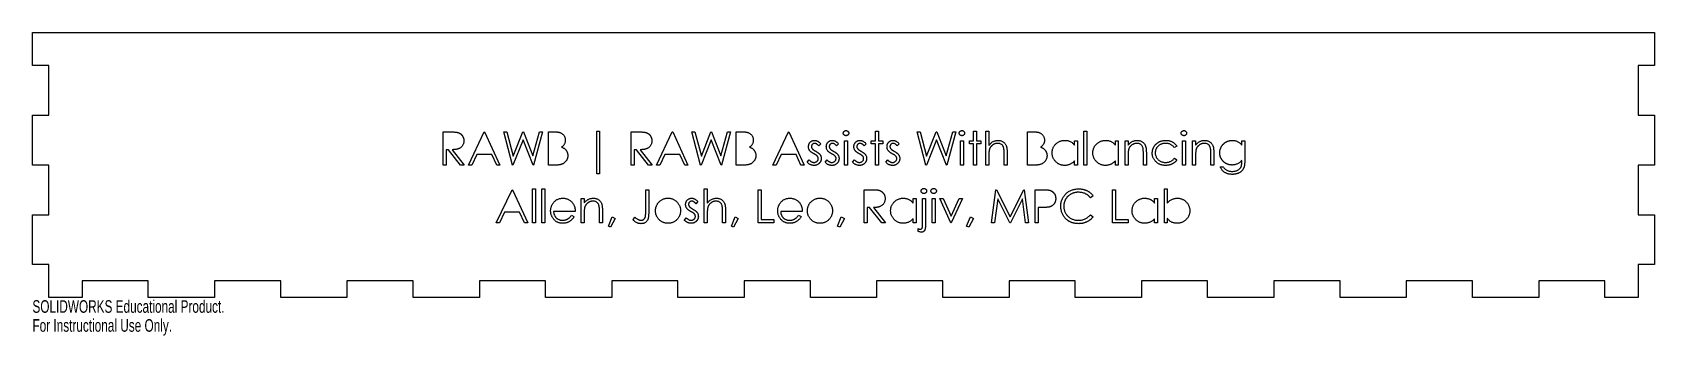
# Model space of a CAD drawing. Header units: inches. Extents: x 0 to 24.5, y -4.6 to 0.
import ezdxf

# ---------------------------------------------------------------- set-up
doc = ezdxf.new("R2010")
doc.units = ezdxf.units.IN
doc.header["$MEASUREMENT"] = 0
doc.styles.add('SLDTEXTSTYLE0', font='TXT', dxfattribs={"width": 0.7})

msp = doc.modelspace()

# ---------------------------------------------------------------- texts
at = {"color": 7, "linetype": 'Continuous', "char_height": 0.1903, "attachment_point": 1, "style": 'SLDTEXTSTYLE0'}
for s, insert in [('SOLIDWORKS Educational Product.', (0, -4.04)), ('For Instructional Use Only.', (0, -4.326))]:
    msp.add_mtext(s, dxfattribs=dict(at, insert=insert))

# ---------------------------------------------------------------- linework, layer by layer
at = {"color": 7, "linetype": 'Continuous', "lineweight": 25}
for p, q in [((0, -0.5), (0, 0)), ((0, 0), (24.5, 0)), ((24.5, 0), (24.5, -0.5)), ((0.25, -0.5), (0, -0.5)), ((0.25, -1.25), (0.25, -0.5)), ((24.25, -0.5), (24.25, -1.25)), ((24.5, -0.5), (24.25, -0.5)), ((0, -1.25), (0.25, -1.25)), ((0, -2), (0, -1.25)), ((24.25, -1.25), (24.5, -1.25)), ((24.5, -1.25), (24.5, -2)), ((6.202, -2), (6.202, -1.5)), ((6.202, -1.5), (6.302, -1.5)), ((6.587, -2), (6.824, -1.5)), ((6.824, -1.5), (6.83, -1.5)), ((6.83, -1.5), (7.061, -2)), ((7.252, -2), (7.119, -1.5)), ((7.119, -1.5), (7.165, -1.5)), ((7.165, -1.5), (7.263, -1.867)), ((7.41, -1.618), (7.258, -2)), ((7.263, -1.867), (7.408, -1.5)), ((7.408, -1.5), (7.415, -1.5)), ((7.561, -2), (7.41, -1.618)), ((7.415, -1.5), (7.558, -1.864)), ((7.558, -1.864), (7.656, -1.5)), ((7.702, -1.5), (7.567, -2)), ((7.656, -1.5), (7.702, -1.5)), ((7.792, -2), (7.792, -1.5)), ((7.792, -1.5), (7.889, -1.5)), ((8.522, -2.135), (8.522, -1.487)), ((8.522, -1.487), (8.567, -1.487)), ((8.567, -1.487), (8.567, -2.135)), ((9.042, -2), (9.042, -1.5)), ((9.042, -1.5), (9.142, -1.5)), ((9.426, -2), (9.663, -1.5)), ((9.663, -1.5), (9.67, -1.5)), ((9.67, -1.5), (9.901, -2)), ((10.091, -2), (9.958, -1.5)), ((9.958, -1.5), (10.005, -1.5)), ((10.005, -1.5), (10.103, -1.867)), ((10.25, -1.618), (10.098, -2)), ((10.103, -1.867), (10.248, -1.5)), ((10.248, -1.5), (10.255, -1.5)), ((10.4, -2), (10.25, -1.618)), ((10.255, -1.5), (10.397, -1.864)), ((10.397, -1.864), (10.496, -1.5)), ((10.542, -1.5), (10.407, -2)), ((10.496, -1.5), (10.542, -1.5)), ((10.631, -2), (10.631, -1.5)), ((10.631, -1.5), (10.729, -1.5)), ((11.183, -2), (11.42, -1.5)), ((11.42, -1.5), (11.426, -1.5)), ((11.426, -1.5), (11.657, -2)), ((11.907, -1.68), (11.877, -1.712)), ((12.176, -1.68), (12.146, -1.712)), ((12.266, -2), (12.266, -1.635)), ((12.266, -1.635), (12.311, -1.635)), ((12.311, -1.635), (12.311, -2)), ((12.593, -1.68), (12.562, -1.712)), ((12.67, -1.635), (12.734, -1.635)), ((12.67, -1.679), (12.67, -1.635)), ((12.734, -1.679), (12.67, -1.679)), ((12.734, -1.635), (12.734, -1.487)), ((12.734, -1.487), (12.779, -1.487)), ((12.734, -2), (12.734, -1.679)), ((12.779, -1.487), (12.779, -1.635)), ((12.779, -1.635), (12.843, -1.635)), ((12.843, -1.679), (12.779, -1.679)), ((12.779, -1.679), (12.779, -2)), ((12.843, -1.635), (12.843, -1.679)), ((13.093, -1.68), (13.062, -1.712)), ((13.495, -2), (13.362, -1.5)), ((13.362, -1.5), (13.409, -1.5)), ((13.409, -1.5), (13.506, -1.867)), ((13.654, -1.618), (13.502, -2)), ((13.506, -1.867), (13.652, -1.5)), ((13.652, -1.5), (13.658, -1.5)), ((13.804, -2), (13.654, -1.618)), ((13.658, -1.5), (13.801, -1.864)), ((13.801, -1.864), (13.9, -1.5)), ((13.946, -1.5), (13.811, -2)), ((13.9, -1.5), (13.946, -1.5)), ((14.016, -2), (14.016, -1.635)), ((14.016, -1.635), (14.061, -1.635)), ((14.061, -1.635), (14.061, -2)), ((14.151, -1.635), (14.215, -1.635)), ((14.151, -1.679), (14.151, -1.635)), ((14.215, -1.679), (14.151, -1.679)), ((14.215, -1.635), (14.215, -1.487)), ((14.215, -1.487), (14.26, -1.487)), ((14.215, -2), (14.215, -1.679)), ((14.26, -1.487), (14.26, -1.635)), ((14.26, -1.635), (14.324, -1.635)), ((14.324, -1.679), (14.26, -1.679)), ((14.26, -1.679), (14.26, -2)), ((14.324, -1.635), (14.324, -1.679)), ((14.401, -2), (14.401, -1.487)), ((14.401, -1.487), (14.446, -1.487)), ((14.446, -1.487), (14.446, -1.704)), ((15.029, -2), (15.029, -1.5)), ((15.029, -1.5), (15.126, -1.5)), ((15.74, -1.702), (15.74, -1.635)), ((15.74, -1.635), (15.785, -1.635)), ((15.785, -1.635), (15.785, -2)), ((15.881, -2), (15.881, -1.487)), ((15.881, -1.487), (15.926, -1.487)), ((15.926, -1.487), (15.926, -2)), ((16.356, -1.702), (16.356, -1.635)), ((16.356, -1.635), (16.401, -1.635)), ((16.401, -1.635), (16.401, -2)), ((16.503, -2), (16.503, -1.635)), ((16.503, -1.635), (16.548, -1.635)), ((16.548, -1.635), (16.548, -1.701)), ((17.285, -1.714), (17.248, -1.737)), ((17.369, -2), (17.369, -1.635)), ((17.369, -1.635), (17.413, -1.635)), ((17.413, -1.635), (17.413, -2)), ((17.522, -2), (17.522, -1.635)), ((17.522, -1.635), (17.567, -1.635)), ((17.567, -1.635), (17.567, -1.701)), ((18.266, -1.699), (18.266, -1.635)), ((18.266, -1.635), (18.311, -1.635)), ((18.311, -1.635), (18.311, -1.925)), ((6.283, -1.769), (6.247, -1.769)), ((6.247, -1.769), (6.247, -2)), ((6.467, -2), (6.283, -1.769)), ((6.339, -1.769), (6.522, -2)), ((6.712, -1.84), (6.636, -2)), ((6.938, -1.84), (6.712, -1.84)), ((7.012, -2), (6.938, -1.84)), ((9.123, -1.769), (9.087, -1.769)), ((9.087, -1.769), (9.087, -2)), ((9.307, -2), (9.123, -1.769)), ((9.178, -1.769), (9.362, -2)), ((9.551, -1.84), (9.475, -2)), ((9.778, -1.84), (9.551, -1.84)), ((9.852, -2), (9.778, -1.84)), ((11.308, -1.84), (11.232, -2)), ((11.534, -1.84), (11.308, -1.84)), ((11.608, -2), (11.534, -1.84)), ((11.702, -1.957), (11.732, -1.923)), ((11.971, -1.957), (12.001, -1.923)), ((12.388, -1.957), (12.418, -1.923)), ((12.888, -1.957), (12.918, -1.923)), ((14.446, -1.868), (14.446, -2)), ((14.676, -2), (14.676, -1.828)), ((14.721, -1.813), (14.721, -2)), ((15.74, -2), (15.74, -1.937)), ((16.356, -2), (16.356, -1.937)), ((16.548, -1.868), (16.548, -2)), ((16.779, -2), (16.779, -1.828)), ((16.824, -1.813), (16.824, -2)), ((17.248, -1.897), (17.285, -1.922)), ((17.567, -1.868), (17.567, -2)), ((17.798, -2), (17.798, -1.828)), ((17.843, -1.813), (17.843, -2)), ((18.266, -1.949), (18.266, -1.93)), ((0.25, -2), (0, -2)), ((0.25, -2.75), (0.25, -2)), ((6.247, -2), (6.202, -2)), ((6.522, -2), (6.467, -2)), ((6.636, -2), (6.587, -2)), ((7.061, -2), (7.012, -2)), ((7.258, -2), (7.252, -2)), ((7.567, -2), (7.561, -2)), ((7.927, -2), (7.792, -2)), ((8.567, -2.135), (8.522, -2.135)), ((9.087, -2), (9.042, -2)), ((9.362, -2), (9.307, -2)), ((9.475, -2), (9.426, -2)), ((9.901, -2), (9.852, -2)), ((10.098, -2), (10.091, -2)), ((10.407, -2), (10.4, -2)), ((10.767, -2), (10.631, -2)), ((11.232, -2), (11.183, -2)), ((11.657, -2), (11.608, -2)), ((12.311, -2), (12.266, -2)), ((12.779, -2), (12.734, -2)), ((13.502, -2), (13.495, -2)), ((13.811, -2), (13.804, -2)), ((14.061, -2), (14.016, -2)), ((14.26, -2), (14.215, -2)), ((14.446, -2), (14.401, -2)), ((14.721, -2), (14.676, -2)), ((15.164, -2), (15.029, -2)), ((15.785, -2), (15.74, -2)), ((15.926, -2), (15.881, -2)), ((16.401, -2), (16.356, -2)), ((16.548, -2), (16.503, -2)), ((16.824, -2), (16.779, -2)), ((17.413, -2), (17.369, -2)), ((17.567, -2), (17.522, -2)), ((17.843, -2), (17.798, -2)), ((17.939, -2.026), (17.984, -2.026)), ((24.25, -2), (24.25, -2.75)), ((24.5, -2), (24.25, -2)), ((7.006, -2.873), (7.244, -2.373)), ((7.244, -2.373), (7.25, -2.373)), ((7.25, -2.373), (7.481, -2.873)), ((7.551, -2.873), (7.551, -2.36)), ((7.551, -2.36), (7.596, -2.36)), ((7.596, -2.36), (7.596, -2.873)), ((7.692, -2.873), (7.692, -2.36)), ((7.692, -2.36), (7.737, -2.36)), ((7.737, -2.36), (7.737, -2.873)), ((9.263, -2.705), (9.263, -2.373)), ((9.263, -2.373), (9.308, -2.373)), ((9.308, -2.373), (9.308, -2.71)), ((10.147, -2.873), (10.147, -2.36)), ((10.147, -2.36), (10.192, -2.36)), ((10.192, -2.36), (10.192, -2.576)), ((10.962, -2.873), (10.962, -2.373)), ((10.962, -2.373), (11.006, -2.373)), ((11.006, -2.373), (11.006, -2.821)), ((12.564, -2.873), (12.564, -2.373)), ((12.564, -2.373), (12.664, -2.373)), ((14.487, -2.873), (14.553, -2.373)), ((14.553, -2.373), (14.56, -2.373)), ((14.56, -2.373), (14.766, -2.783)), ((14.766, -2.783), (14.972, -2.373)), ((14.972, -2.373), (14.978, -2.373)), ((14.978, -2.373), (15.045, -2.873)), ((15.147, -2.873), (15.147, -2.373)), ((15.147, -2.373), (15.245, -2.373)), ((16.314, -2.873), (16.314, -2.373)), ((16.314, -2.373), (16.359, -2.373)), ((16.359, -2.373), (16.359, -2.821)), ((17.096, -2.873), (17.096, -2.36)), ((17.096, -2.36), (17.141, -2.36)), ((17.141, -2.36), (17.141, -2.574)), ((8.288, -2.873), (8.288, -2.507)), ((8.288, -2.507), (8.333, -2.507)), ((8.333, -2.507), (8.333, -2.573)), ((8.609, -2.686), (8.609, -2.873)), ((10.051, -2.553), (10.021, -2.584)), ((10.468, -2.686), (10.468, -2.873)), ((12.645, -2.642), (12.609, -2.642)), ((12.609, -2.642), (12.609, -2.873)), ((12.829, -2.873), (12.645, -2.642)), ((12.701, -2.642), (12.885, -2.873)), ((13.301, -2.575), (13.301, -2.507)), ((13.301, -2.507), (13.346, -2.507)), ((13.346, -2.507), (13.346, -2.873)), ((13.442, -2.911), (13.442, -2.507)), ((13.442, -2.507), (13.487, -2.507)), ((13.487, -2.507), (13.487, -2.926)), ((13.59, -2.873), (13.59, -2.507)), ((13.59, -2.507), (13.635, -2.507)), ((13.635, -2.507), (13.635, -2.873)), ((13.872, -2.873), (13.705, -2.507)), ((13.705, -2.507), (13.754, -2.507)), ((13.754, -2.507), (13.875, -2.773)), ((13.875, -2.773), (13.996, -2.507)), ((14.045, -2.507), (13.878, -2.873)), ((13.996, -2.507), (14.045, -2.507)), ((14.58, -2.512), (14.532, -2.873)), ((14.761, -2.873), (14.58, -2.512)), ((14.952, -2.513), (14.771, -2.873)), ((15, -2.873), (14.952, -2.513)), ((15.228, -2.642), (15.192, -2.642)), ((15.192, -2.642), (15.192, -2.873)), ((16.019, -2.464), (15.98, -2.494)), ((16.949, -2.575), (16.949, -2.507)), ((16.949, -2.507), (16.994, -2.507)), ((16.994, -2.507), (16.994, -2.873)), ((0, -2.75), (0.25, -2.75)), ((0, -3.5), (0, -2.75)), ((7.055, -2.873), (7.006, -2.873)), ((7.131, -2.712), (7.055, -2.873)), ((7.358, -2.712), (7.131, -2.712)), ((7.432, -2.873), (7.358, -2.712)), ((7.481, -2.873), (7.432, -2.873)), ((7.596, -2.873), (7.551, -2.873)), ((7.737, -2.873), (7.692, -2.873)), ((8.199, -2.7), (7.872, -2.7)), ((8.14, -2.757), (8.179, -2.778)), ((8.333, -2.873), (8.288, -2.873)), ((8.333, -2.741), (8.333, -2.873)), ((8.564, -2.873), (8.564, -2.701)), ((8.609, -2.873), (8.564, -2.873)), ((8.699, -2.922), (8.755, -2.783)), ((8.732, -2.937), (8.699, -2.922)), ((8.801, -2.805), (8.732, -2.937)), ((8.755, -2.783), (8.801, -2.805)), ((9.071, -2.828), (9.097, -2.789)), ((9.846, -2.83), (9.876, -2.796)), ((10.192, -2.873), (10.147, -2.873)), ((10.192, -2.741), (10.192, -2.873)), ((10.423, -2.873), (10.423, -2.701)), ((10.468, -2.873), (10.423, -2.873)), ((10.558, -2.922), (10.614, -2.783)), ((10.591, -2.937), (10.558, -2.922)), ((10.66, -2.805), (10.591, -2.937)), ((10.614, -2.783), (10.66, -2.805)), ((11.199, -2.873), (10.962, -2.873)), ((11.006, -2.821), (11.199, -2.821)), ((11.199, -2.821), (11.199, -2.873)), ((11.628, -2.7), (11.301, -2.7)), ((11.569, -2.757), (11.609, -2.778)), ((12.16, -2.922), (12.217, -2.783)), ((12.194, -2.937), (12.16, -2.922)), ((12.263, -2.805), (12.194, -2.937)), ((12.217, -2.783), (12.263, -2.805)), ((12.609, -2.873), (12.564, -2.873)), ((12.885, -2.873), (12.829, -2.873)), ((13.301, -2.873), (13.301, -2.81)), ((13.346, -2.873), (13.301, -2.873)), ((13.635, -2.873), (13.59, -2.873)), ((13.878, -2.873), (13.872, -2.873)), ((14.109, -2.922), (14.166, -2.783)), ((14.143, -2.937), (14.109, -2.922)), ((14.212, -2.805), (14.143, -2.937)), ((14.166, -2.783), (14.212, -2.805)), ((14.532, -2.873), (14.487, -2.873)), ((14.771, -2.873), (14.761, -2.873)), ((15.045, -2.873), (15, -2.873)), ((15.192, -2.873), (15.147, -2.873)), ((15.98, -2.751), (16.019, -2.781)), ((16.551, -2.873), (16.314, -2.873)), ((16.359, -2.821), (16.551, -2.821)), ((16.551, -2.821), (16.551, -2.873)), ((16.949, -2.873), (16.949, -2.81)), ((16.994, -2.873), (16.949, -2.873)), ((17.141, -2.873), (17.096, -2.873)), ((17.141, -2.805), (17.141, -2.873)), ((24.25, -2.75), (24.5, -2.75)), ((24.5, -2.75), (24.5, -3.5)), ((13.378, -3.002), (13.378, -2.959)), ((0.25, -3.5), (0, -3.5)), ((0.25, -4), (0.25, -3.5)), ((24.25, -3.5), (24.25, -4)), ((24.5, -3.5), (24.25, -3.5)), ((0.75, -3.75), (0.75, -4)), ((1.75, -3.75), (0.75, -3.75)), ((1.75, -4), (1.75, -3.75)), ((2.75, -3.75), (2.75, -4)), ((3.75, -3.75), (2.75, -3.75)), ((3.75, -4), (3.75, -3.75)), ((4.75, -3.75), (4.75, -4)), ((5.75, -3.75), (4.75, -3.75)), ((5.75, -4), (5.75, -3.75)), ((6.75, -3.75), (6.75, -4)), ((7.75, -3.75), (6.75, -3.75)), ((7.75, -4), (7.75, -3.75)), ((8.75, -3.75), (8.75, -4)), ((9.75, -3.75), (8.75, -3.75)), ((9.75, -4), (9.75, -3.75)), ((10.75, -3.75), (10.75, -4)), ((11.75, -3.75), (10.75, -3.75)), ((11.75, -4), (11.75, -3.75)), ((12.75, -3.75), (12.75, -4)), ((13.75, -3.75), (12.75, -3.75)), ((13.75, -4), (13.75, -3.75)), ((14.75, -3.75), (14.75, -4)), ((15.75, -3.75), (14.75, -3.75)), ((15.75, -4), (15.75, -3.75)), ((16.75, -3.75), (16.75, -4)), ((17.75, -3.75), (16.75, -3.75)), ((17.75, -4), (17.75, -3.75)), ((18.75, -3.75), (18.75, -4)), ((19.75, -3.75), (18.75, -3.75)), ((19.75, -4), (19.75, -3.75)), ((20.75, -3.75), (20.75, -4)), ((21.75, -3.75), (20.75, -3.75)), ((21.75, -4), (21.75, -3.75)), ((22.75, -3.75), (22.75, -4)), ((23.75, -3.75), (22.75, -3.75)), ((23.75, -4), (23.75, -3.75)), ((0.75, -4), (0.25, -4)), ((2.75, -4), (1.75, -4)), ((4.75, -4), (3.75, -4)), ((6.75, -4), (5.75, -4)), ((8.75, -4), (7.75, -4)), ((10.75, -4), (9.75, -4)), ((12.75, -4), (11.75, -4)), ((14.75, -4), (13.75, -4)), ((16.75, -4), (15.75, -4)), ((18.75, -4), (17.75, -4)), ((20.75, -4), (19.75, -4)), ((22.75, -4), (21.75, -4)), ((24.25, -4), (23.75, -4))]:
    msp.add_line(p, q, dxfattribs=at)
for points, knots in [([(6.302, -1.5), (6.309, -1.5), (6.321, -1.5), (6.34, -1.5), (6.357, -1.501), (6.372, -1.502), (6.385, -1.503), (6.397, -1.504), (6.406, -1.505), (6.413, -1.506), (6.415, -1.507)], [0, 0, 0, 0, 0.1762578, 0.3384344, 0.4848221, 0.6171576, 0.7346984, 0.8373852, 0.9263724, 1, 1, 1, 1]), ([(6.516, -1.634), (6.516, -1.64), (6.515, -1.653), (6.512, -1.672), (6.505, -1.69), (6.497, -1.706), (6.486, -1.721), (6.473, -1.734), (6.457, -1.745), (6.443, -1.752), (6.43, -1.757), (6.42, -1.76), (6.408, -1.763), (6.396, -1.765), (6.383, -1.767), (6.369, -1.768), (6.354, -1.769), (6.344, -1.769), (6.339, -1.769)], [0, 0, 0, 0, 0.0787802, 0.1537206, 0.2267135, 0.2991912, 0.37119, 0.4430064, 0.5166892, 0.5932172, 0.6338729, 0.6769891, 0.7228995, 0.7719586, 0.8242113, 0.8793787, 0.9379481, 1, 1, 1, 1]), ([(6.415, -1.507), (6.419, -1.508), (6.426, -1.51), (6.437, -1.513), (6.447, -1.518), (6.456, -1.523), (6.465, -1.529), (6.473, -1.535), (6.481, -1.543), (6.488, -1.551), (6.495, -1.559), (6.5, -1.569), (6.505, -1.578), (6.509, -1.588), (6.512, -1.599), (6.515, -1.61), (6.516, -1.622), (6.516, -1.63), (6.516, -1.634)], [0, 0, 0, 0, 0.064217, 0.127064, 0.188745, 0.249132, 0.309453, 0.369827, 0.43065, 0.492352, 0.554072, 0.61569, 0.676798, 0.738439, 0.801317, 0.865185, 0.931641, 1, 1, 1, 1]), ([(7.889, -1.5), (7.894, -1.5), (7.903, -1.5), (7.917, -1.501), (7.929, -1.502), (7.941, -1.503), (7.952, -1.505), (7.962, -1.508), (7.971, -1.511), (7.982, -1.515), (7.995, -1.522), (8.008, -1.532), (8.02, -1.544), (8.03, -1.558), (8.038, -1.573), (8.044, -1.589), (8.048, -1.606), (8.048, -1.618), (8.048, -1.624)], [0, 0, 0, 0, 0.062594, 0.121323, 0.17668, 0.228365, 0.276868, 0.321879, 0.364099, 0.403356, 0.477968, 0.550535, 0.623584, 0.698175, 0.773354, 0.847281, 0.922818, 1, 1, 1, 1]), ([(8.048, -1.624), (8.048, -1.629), (8.048, -1.64), (8.045, -1.656), (8.04, -1.671), (8.034, -1.686), (8.025, -1.699), (8.016, -1.711), (8.004, -1.721), (7.995, -1.727), (7.99, -1.73)], [0, 0, 0, 0, 0.1305691, 0.2565806, 0.3805516, 0.5036229, 0.6257393, 0.7475486, 0.8717661, 1, 1, 1, 1]), ([(9.142, -1.5), (9.148, -1.5), (9.161, -1.5), (9.18, -1.5), (9.196, -1.501), (9.211, -1.502), (9.225, -1.503), (9.236, -1.504), (9.246, -1.505), (9.252, -1.506), (9.255, -1.507)], [0, 0, 0, 0, 0.1762578, 0.3384344, 0.4848221, 0.6171576, 0.7346984, 0.8373852, 0.9263724, 1, 1, 1, 1]), ([(9.356, -1.634), (9.356, -1.64), (9.355, -1.653), (9.351, -1.672), (9.345, -1.69), (9.336, -1.706), (9.325, -1.721), (9.312, -1.734), (9.297, -1.745), (9.283, -1.752), (9.27, -1.757), (9.259, -1.76), (9.248, -1.763), (9.236, -1.765), (9.223, -1.767), (9.209, -1.768), (9.194, -1.769), (9.184, -1.769), (9.178, -1.769)], [0, 0, 0, 0, 0.07878, 0.153721, 0.226714, 0.299191, 0.37119, 0.443006, 0.516689, 0.593217, 0.633873, 0.676989, 0.7229, 0.771959, 0.824211, 0.879379, 0.937948, 1, 1, 1, 1]), ([(9.255, -1.507), (9.259, -1.508), (9.266, -1.51), (9.276, -1.513), (9.286, -1.518), (9.296, -1.523), (9.304, -1.529), (9.313, -1.535), (9.321, -1.543), (9.328, -1.551), (9.335, -1.559), (9.34, -1.569), (9.345, -1.578), (9.349, -1.588), (9.352, -1.599), (9.354, -1.61), (9.356, -1.622), (9.356, -1.63), (9.356, -1.634)], [0, 0, 0, 0, 0.064217, 0.127064, 0.188745, 0.249132, 0.309453, 0.369827, 0.43065, 0.492352, 0.554072, 0.61569, 0.676798, 0.738439, 0.801317, 0.865185, 0.931641, 1, 1, 1, 1]), ([(10.729, -1.5), (10.734, -1.5), (10.743, -1.5), (10.756, -1.501), (10.769, -1.502), (10.781, -1.503), (10.792, -1.505), (10.802, -1.508), (10.811, -1.511), (10.822, -1.515), (10.835, -1.522), (10.848, -1.532), (10.86, -1.544), (10.87, -1.558), (10.878, -1.573), (10.884, -1.589), (10.887, -1.606), (10.888, -1.618), (10.888, -1.624)], [0, 0, 0, 0, 0.062594, 0.121323, 0.17668, 0.228365, 0.276868, 0.321879, 0.364099, 0.403356, 0.477968, 0.550535, 0.623584, 0.698175, 0.773354, 0.847281, 0.922818, 1, 1, 1, 1]), ([(10.888, -1.624), (10.888, -1.629), (10.887, -1.64), (10.884, -1.656), (10.88, -1.671), (10.873, -1.686), (10.865, -1.699), (10.855, -1.711), (10.843, -1.721), (10.835, -1.727), (10.83, -1.73)], [0, 0, 0, 0, 0.130569, 0.256581, 0.380552, 0.503623, 0.625739, 0.747549, 0.871766, 1, 1, 1, 1]), ([(11.721, -1.724), (11.721, -1.721), (11.721, -1.714), (11.723, -1.704), (11.725, -1.695), (11.727, -1.686), (11.731, -1.678), (11.736, -1.67), (11.741, -1.662), (11.747, -1.655), (11.754, -1.649), (11.761, -1.644), (11.769, -1.639), (11.777, -1.635), (11.785, -1.632), (11.794, -1.63), (11.804, -1.628), (11.81, -1.628), (11.814, -1.628)], [0, 0, 0, 0, 0.067978, 0.133044, 0.196507, 0.258613, 0.319728, 0.380873, 0.442636, 0.505079, 0.567881, 0.628814, 0.68891, 0.748765, 0.809386, 0.870884, 0.934037, 1, 1, 1, 1]), ([(11.814, -1.673), (11.81, -1.673), (11.804, -1.674), (11.795, -1.677), (11.787, -1.681), (11.78, -1.688), (11.774, -1.695), (11.769, -1.704), (11.767, -1.713), (11.766, -1.719), (11.766, -1.722)], [0, 0, 0, 0, 0.124958, 0.245901, 0.369166, 0.498511, 0.628504, 0.751028, 0.873724, 1, 1, 1, 1]), ([(11.814, -1.628), (11.817, -1.628), (11.825, -1.629), (11.837, -1.631), (11.849, -1.635), (11.861, -1.641), (11.872, -1.649), (11.884, -1.658), (11.896, -1.668), (11.903, -1.676), (11.907, -1.68)], [0, 0, 0, 0, 0.105714, 0.213412, 0.326127, 0.444452, 0.569061, 0.702712, 0.846318, 1, 1, 1, 1]), ([(11.877, -1.712), (11.874, -1.708), (11.869, -1.703), (11.861, -1.695), (11.853, -1.688), (11.845, -1.683), (11.837, -1.678), (11.829, -1.675), (11.821, -1.673), (11.816, -1.673), (11.814, -1.673)], [0, 0, 0, 0, 0.1582231, 0.3050355, 0.441309, 0.5659632, 0.6835251, 0.7933341, 0.8985175, 1, 1, 1, 1]), ([(11.99, -1.724), (11.99, -1.721), (11.991, -1.714), (11.992, -1.704), (11.994, -1.695), (11.997, -1.686), (12, -1.678), (12.005, -1.67), (12.01, -1.662), (12.016, -1.655), (12.023, -1.649), (12.03, -1.644), (12.038, -1.639), (12.046, -1.635), (12.055, -1.632), (12.064, -1.63), (12.073, -1.628), (12.079, -1.628), (12.083, -1.628)], [0, 0, 0, 0, 0.067978, 0.133044, 0.196507, 0.258613, 0.319728, 0.380873, 0.442636, 0.505079, 0.567881, 0.628814, 0.68891, 0.748765, 0.809386, 0.870884, 0.934037, 1, 1, 1, 1]), ([(12.083, -1.673), (12.08, -1.673), (12.073, -1.674), (12.064, -1.677), (12.056, -1.681), (12.049, -1.688), (12.043, -1.695), (12.038, -1.704), (12.036, -1.713), (12.035, -1.719), (12.035, -1.722)], [0, 0, 0, 0, 0.124958, 0.245901, 0.369166, 0.498511, 0.628504, 0.751028, 0.873724, 1, 1, 1, 1]), ([(12.083, -1.628), (12.087, -1.628), (12.094, -1.629), (12.106, -1.631), (12.118, -1.635), (12.13, -1.641), (12.141, -1.649), (12.153, -1.658), (12.165, -1.668), (12.172, -1.676), (12.176, -1.68)], [0, 0, 0, 0, 0.105714, 0.213412, 0.326127, 0.444452, 0.569061, 0.702712, 0.846318, 1, 1, 1, 1]), ([(12.146, -1.712), (12.143, -1.708), (12.138, -1.703), (12.13, -1.695), (12.122, -1.688), (12.114, -1.683), (12.106, -1.678), (12.098, -1.675), (12.091, -1.673), (12.085, -1.673), (12.083, -1.673)], [0, 0, 0, 0, 0.1582231, 0.3050355, 0.441309, 0.5659632, 0.6835251, 0.7933341, 0.8985175, 1, 1, 1, 1]), ([(12.247, -1.519), (12.247, -1.517), (12.247, -1.512), (12.25, -1.504), (12.254, -1.498), (12.259, -1.492), (12.265, -1.487), (12.272, -1.483), (12.28, -1.481), (12.286, -1.481), (12.288, -1.481)], [0, 0, 0, 0, 0.12329, 0.242149, 0.363437, 0.489745, 0.618115, 0.744894, 0.868932, 1, 1, 1, 1]), ([(12.288, -1.558), (12.286, -1.558), (12.28, -1.557), (12.272, -1.555), (12.265, -1.551), (12.259, -1.547), (12.254, -1.541), (12.25, -1.534), (12.247, -1.527), (12.247, -1.522), (12.247, -1.519)], [0, 0, 0, 0, 0.131867, 0.256661, 0.384213, 0.513365, 0.640443, 0.761085, 0.879146, 1, 1, 1, 1]), ([(12.288, -1.481), (12.291, -1.481), (12.296, -1.481), (12.304, -1.483), (12.312, -1.487), (12.318, -1.492), (12.323, -1.498), (12.327, -1.504), (12.33, -1.512), (12.33, -1.517), (12.33, -1.519)], [0, 0, 0, 0, 0.131899, 0.258284, 0.384341, 0.51198, 0.638632, 0.75923, 0.877412, 1, 1, 1, 1]), ([(12.33, -1.519), (12.33, -1.522), (12.33, -1.527), (12.327, -1.534), (12.323, -1.541), (12.318, -1.547), (12.312, -1.551), (12.304, -1.555), (12.296, -1.557), (12.291, -1.558), (12.288, -1.558)], [0, 0, 0, 0, 0.120162, 0.237546, 0.357497, 0.484917, 0.613329, 0.74015, 0.867301, 1, 1, 1, 1]), ([(12.407, -1.724), (12.407, -1.721), (12.407, -1.714), (12.408, -1.704), (12.411, -1.695), (12.413, -1.686), (12.417, -1.678), (12.422, -1.67), (12.427, -1.662), (12.433, -1.655), (12.44, -1.649), (12.447, -1.644), (12.455, -1.639), (12.463, -1.635), (12.471, -1.632), (12.48, -1.63), (12.49, -1.628), (12.496, -1.628), (12.499, -1.628)], [0, 0, 0, 0, 0.067978, 0.133044, 0.196507, 0.258613, 0.319728, 0.380873, 0.442636, 0.505079, 0.567881, 0.628814, 0.68891, 0.748765, 0.809386, 0.870884, 0.934037, 1, 1, 1, 1]), ([(12.499, -1.673), (12.496, -1.673), (12.49, -1.674), (12.481, -1.677), (12.473, -1.681), (12.466, -1.688), (12.46, -1.695), (12.455, -1.704), (12.452, -1.713), (12.452, -1.719), (12.452, -1.722)], [0, 0, 0, 0, 0.124958, 0.245901, 0.369166, 0.498511, 0.628504, 0.751028, 0.873724, 1, 1, 1, 1]), ([(12.499, -1.628), (12.503, -1.628), (12.511, -1.629), (12.523, -1.631), (12.535, -1.635), (12.546, -1.641), (12.558, -1.649), (12.57, -1.658), (12.582, -1.668), (12.589, -1.676), (12.593, -1.68)], [0, 0, 0, 0, 0.105714, 0.213412, 0.326127, 0.444452, 0.569061, 0.702712, 0.846318, 1, 1, 1, 1]), ([(12.562, -1.712), (12.56, -1.708), (12.555, -1.703), (12.547, -1.695), (12.539, -1.688), (12.531, -1.683), (12.523, -1.678), (12.515, -1.675), (12.507, -1.673), (12.502, -1.673), (12.499, -1.673)], [0, 0, 0, 0, 0.1582231, 0.3050355, 0.441309, 0.5659632, 0.6835251, 0.7933341, 0.8985175, 1, 1, 1, 1]), ([(12.907, -1.724), (12.907, -1.721), (12.907, -1.714), (12.908, -1.704), (12.911, -1.695), (12.913, -1.686), (12.917, -1.678), (12.922, -1.67), (12.927, -1.662), (12.933, -1.655), (12.94, -1.649), (12.947, -1.644), (12.955, -1.639), (12.963, -1.635), (12.971, -1.632), (12.98, -1.63), (12.99, -1.628), (12.996, -1.628), (12.999, -1.628)], [0, 0, 0, 0, 0.067978, 0.133044, 0.196507, 0.258613, 0.319728, 0.380873, 0.442636, 0.505079, 0.567881, 0.628814, 0.68891, 0.748765, 0.809386, 0.870884, 0.934037, 1, 1, 1, 1]), ([(12.999, -1.673), (12.996, -1.673), (12.99, -1.674), (12.981, -1.677), (12.973, -1.681), (12.966, -1.688), (12.96, -1.695), (12.955, -1.704), (12.952, -1.713), (12.952, -1.719), (12.952, -1.722)], [0, 0, 0, 0, 0.124958, 0.245901, 0.369166, 0.498511, 0.628504, 0.751028, 0.873724, 1, 1, 1, 1]), ([(12.999, -1.628), (13.003, -1.628), (13.011, -1.629), (13.023, -1.631), (13.035, -1.635), (13.046, -1.641), (13.058, -1.649), (13.07, -1.658), (13.082, -1.668), (13.089, -1.676), (13.093, -1.68)], [0, 0, 0, 0, 0.105714, 0.213412, 0.326127, 0.444452, 0.569061, 0.702712, 0.846318, 1, 1, 1, 1]), ([(13.062, -1.712), (13.06, -1.708), (13.055, -1.703), (13.047, -1.695), (13.039, -1.688), (13.031, -1.683), (13.023, -1.678), (13.015, -1.675), (13.007, -1.673), (13.002, -1.673), (12.999, -1.673)], [0, 0, 0, 0, 0.1582231, 0.3050355, 0.441309, 0.5659632, 0.6835251, 0.7933341, 0.8985175, 1, 1, 1, 1]), ([(13.997, -1.519), (13.997, -1.517), (13.997, -1.512), (14, -1.504), (14.004, -1.498), (14.009, -1.492), (14.015, -1.487), (14.022, -1.483), (14.03, -1.481), (14.036, -1.481), (14.038, -1.481)], [0, 0, 0, 0, 0.12329, 0.242149, 0.363437, 0.489745, 0.618115, 0.744894, 0.868932, 1, 1, 1, 1]), ([(14.038, -1.558), (14.036, -1.558), (14.03, -1.557), (14.022, -1.555), (14.015, -1.551), (14.009, -1.547), (14.004, -1.541), (14, -1.534), (13.997, -1.527), (13.997, -1.522), (13.997, -1.519)], [0, 0, 0, 0, 0.131867, 0.256661, 0.384213, 0.513365, 0.640443, 0.761085, 0.879146, 1, 1, 1, 1]), ([(14.038, -1.481), (14.041, -1.481), (14.046, -1.481), (14.054, -1.483), (14.062, -1.487), (14.068, -1.492), (14.073, -1.498), (14.077, -1.504), (14.08, -1.512), (14.08, -1.517), (14.08, -1.519)], [0, 0, 0, 0, 0.131899, 0.258284, 0.384341, 0.51198, 0.638632, 0.75923, 0.877412, 1, 1, 1, 1]), ([(14.08, -1.519), (14.08, -1.522), (14.08, -1.527), (14.077, -1.534), (14.073, -1.541), (14.068, -1.547), (14.062, -1.551), (14.054, -1.555), (14.046, -1.557), (14.041, -1.558), (14.038, -1.558)], [0, 0, 0, 0, 0.120162, 0.237546, 0.357497, 0.484917, 0.613329, 0.74015, 0.867301, 1, 1, 1, 1]), ([(14.446, -1.704), (14.45, -1.698), (14.46, -1.686), (14.475, -1.671), (14.492, -1.657), (14.509, -1.647), (14.527, -1.638), (14.545, -1.633), (14.565, -1.629), (14.578, -1.628), (14.585, -1.628)], [0, 0, 0, 0, 0.140724, 0.273996, 0.400684, 0.522555, 0.641534, 0.759969, 0.878405, 1, 1, 1, 1]), ([(14.577, -1.673), (14.573, -1.673), (14.566, -1.673), (14.555, -1.675), (14.545, -1.677), (14.535, -1.68), (14.525, -1.684), (14.516, -1.689), (14.507, -1.694), (14.498, -1.701), (14.49, -1.708), (14.482, -1.716), (14.475, -1.724), (14.469, -1.732), (14.464, -1.741), (14.459, -1.75), (14.455, -1.76), (14.453, -1.766), (14.452, -1.77)], [0, 0, 0, 0, 0.06402, 0.126694, 0.189084, 0.250363, 0.312516, 0.374243, 0.43785, 0.502657, 0.567745, 0.630576, 0.692772, 0.754268, 0.815121, 0.876051, 0.937982, 1, 1, 1, 1]), ([(14.671, -1.745), (14.669, -1.739), (14.666, -1.728), (14.659, -1.714), (14.65, -1.701), (14.639, -1.691), (14.626, -1.683), (14.611, -1.677), (14.594, -1.674), (14.583, -1.673), (14.577, -1.673)], [0, 0, 0, 0, 0.136257, 0.261954, 0.379638, 0.494379, 0.609866, 0.729887, 0.859213, 1, 1, 1, 1]), ([(14.585, -1.628), (14.591, -1.628), (14.605, -1.629), (14.624, -1.633), (14.642, -1.639), (14.658, -1.648), (14.673, -1.66), (14.687, -1.673), (14.698, -1.688), (14.705, -1.702), (14.71, -1.714), (14.713, -1.725), (14.715, -1.736), (14.718, -1.749), (14.719, -1.764), (14.72, -1.779), (14.721, -1.796), (14.721, -1.807), (14.721, -1.813)], [0, 0, 0, 0, 0.0772286, 0.1511549, 0.2234536, 0.2954972, 0.3669199, 0.4367941, 0.5066964, 0.5778638, 0.6159118, 0.658048, 0.703776, 0.7540801, 0.8089794, 0.8679132, 0.9317018, 1, 1, 1, 1]), ([(15.126, -1.5), (15.131, -1.5), (15.14, -1.5), (15.154, -1.501), (15.167, -1.502), (15.178, -1.503), (15.189, -1.505), (15.199, -1.508), (15.208, -1.511), (15.219, -1.515), (15.232, -1.522), (15.246, -1.532), (15.257, -1.544), (15.267, -1.558), (15.275, -1.573), (15.281, -1.589), (15.285, -1.606), (15.285, -1.618), (15.285, -1.624)], [0, 0, 0, 0, 0.062594, 0.121323, 0.17668, 0.228365, 0.276868, 0.321879, 0.364099, 0.403356, 0.477968, 0.550535, 0.623584, 0.698175, 0.773354, 0.847281, 0.922818, 1, 1, 1, 1]), ([(15.285, -1.624), (15.285, -1.629), (15.285, -1.64), (15.282, -1.656), (15.277, -1.671), (15.271, -1.686), (15.263, -1.699), (15.253, -1.711), (15.241, -1.721), (15.232, -1.727), (15.227, -1.73)], [0, 0, 0, 0, 0.130569, 0.256581, 0.380552, 0.503623, 0.625739, 0.747549, 0.871766, 1, 1, 1, 1]), ([(15.401, -1.816), (15.401, -1.81), (15.401, -1.797), (15.404, -1.779), (15.408, -1.761), (15.414, -1.744), (15.422, -1.728), (15.432, -1.712), (15.444, -1.697), (15.457, -1.683), (15.471, -1.67), (15.486, -1.659), (15.502, -1.649), (15.519, -1.642), (15.536, -1.636), (15.554, -1.631), (15.573, -1.629), (15.586, -1.628), (15.593, -1.628)], [0, 0, 0, 0, 0.063775, 0.126079, 0.186904, 0.247574, 0.308003, 0.369132, 0.432033, 0.496791, 0.561611, 0.624914, 0.686726, 0.748079, 0.809582, 0.871631, 0.934886, 1, 1, 1, 1]), ([(15.593, -1.628), (15.6, -1.628), (15.615, -1.629), (15.636, -1.632), (15.656, -1.638), (15.675, -1.646), (15.694, -1.656), (15.711, -1.669), (15.726, -1.684), (15.736, -1.696), (15.74, -1.702)], [0, 0, 0, 0, 0.129862, 0.254654, 0.376015, 0.495255, 0.614798, 0.738106, 0.865196, 1, 1, 1, 1]), ([(16.016, -1.816), (16.016, -1.81), (16.017, -1.797), (16.019, -1.779), (16.024, -1.761), (16.03, -1.744), (16.038, -1.728), (16.048, -1.712), (16.059, -1.697), (16.072, -1.683), (16.086, -1.67), (16.102, -1.659), (16.118, -1.649), (16.134, -1.642), (16.152, -1.636), (16.17, -1.631), (16.189, -1.629), (16.201, -1.628), (16.208, -1.628)], [0, 0, 0, 0, 0.0637745, 0.1260788, 0.1869041, 0.2475739, 0.3080034, 0.3691319, 0.4320332, 0.4967908, 0.5616108, 0.6249139, 0.6867263, 0.7480788, 0.8095823, 0.8716307, 0.9348858, 1, 1, 1, 1]), ([(16.208, -1.628), (16.215, -1.628), (16.23, -1.629), (16.251, -1.632), (16.272, -1.638), (16.291, -1.646), (16.309, -1.656), (16.326, -1.669), (16.342, -1.684), (16.351, -1.696), (16.356, -1.702)], [0, 0, 0, 0, 0.129862, 0.254654, 0.376015, 0.495255, 0.614798, 0.738106, 0.865196, 1, 1, 1, 1]), ([(16.548, -1.701), (16.553, -1.695), (16.562, -1.683), (16.578, -1.668), (16.594, -1.655), (16.611, -1.645), (16.629, -1.638), (16.648, -1.632), (16.667, -1.629), (16.68, -1.628), (16.687, -1.628)], [0, 0, 0, 0, 0.140976, 0.273569, 0.398988, 0.51993, 0.63811, 0.756589, 0.87686, 1, 1, 1, 1]), ([(16.679, -1.673), (16.676, -1.673), (16.669, -1.673), (16.658, -1.675), (16.648, -1.677), (16.638, -1.68), (16.628, -1.684), (16.618, -1.689), (16.609, -1.694), (16.601, -1.701), (16.592, -1.708), (16.585, -1.716), (16.578, -1.724), (16.572, -1.732), (16.566, -1.741), (16.562, -1.75), (16.558, -1.76), (16.556, -1.766), (16.555, -1.77)], [0, 0, 0, 0, 0.063986, 0.126627, 0.188984, 0.25023, 0.312351, 0.374574, 0.438148, 0.50292, 0.567974, 0.630771, 0.692935, 0.754398, 0.815218, 0.876117, 0.938015, 1, 1, 1, 1]), ([(16.774, -1.745), (16.772, -1.739), (16.769, -1.728), (16.762, -1.714), (16.753, -1.701), (16.742, -1.691), (16.729, -1.683), (16.714, -1.677), (16.697, -1.674), (16.685, -1.673), (16.679, -1.673)], [0, 0, 0, 0, 0.13552, 0.260833, 0.378476, 0.493178, 0.609281, 0.729981, 0.859261, 1, 1, 1, 1]), ([(16.687, -1.628), (16.694, -1.628), (16.707, -1.629), (16.726, -1.633), (16.744, -1.639), (16.761, -1.648), (16.776, -1.66), (16.789, -1.673), (16.8, -1.688), (16.807, -1.702), (16.812, -1.714), (16.815, -1.725), (16.818, -1.737), (16.82, -1.75), (16.822, -1.764), (16.823, -1.779), (16.824, -1.796), (16.824, -1.807), (16.824, -1.813)], [0, 0, 0, 0, 0.07724, 0.151178, 0.223488, 0.295543, 0.366976, 0.437131, 0.507044, 0.57856, 0.616614, 0.658756, 0.704491, 0.754803, 0.809332, 0.868274, 0.932073, 1, 1, 1, 1]), ([(16.913, -1.82), (16.914, -1.816), (16.914, -1.807), (16.915, -1.795), (16.917, -1.782), (16.92, -1.77), (16.924, -1.758), (16.928, -1.746), (16.934, -1.734), (16.94, -1.723), (16.947, -1.712), (16.955, -1.702), (16.963, -1.692), (16.972, -1.683), (16.981, -1.675), (16.991, -1.667), (17.002, -1.66), (17.013, -1.653), (17.025, -1.647), (17.038, -1.642), (17.05, -1.638), (17.063, -1.634), (17.076, -1.632), (17.09, -1.63), (17.104, -1.628), (17.113, -1.628), (17.118, -1.628)], [0, 0, 0, 0, 0.041291, 0.082136, 0.122636, 0.162831, 0.203007, 0.243526, 0.284173, 0.32541, 0.366855, 0.407551, 0.448187, 0.488683, 0.529015, 0.569843, 0.61137, 0.653238, 0.695446, 0.737751, 0.780043, 0.822807, 0.865978, 0.909595, 0.954231, 1, 1, 1, 1]), ([(17.115, -1.673), (17.109, -1.673), (17.098, -1.674), (17.083, -1.675), (17.067, -1.679), (17.053, -1.683), (17.039, -1.689), (17.026, -1.696), (17.014, -1.705), (17.003, -1.715), (16.992, -1.725), (16.983, -1.737), (16.975, -1.748), (16.969, -1.761), (16.964, -1.774), (16.961, -1.788), (16.959, -1.802), (16.958, -1.811), (16.958, -1.816)], [0, 0, 0, 0, 0.069522, 0.136921, 0.201969, 0.265462, 0.328248, 0.390817, 0.45355, 0.517542, 0.580738, 0.641922, 0.701597, 0.760313, 0.818757, 0.877718, 0.938094, 1, 1, 1, 1]), ([(17.248, -1.737), (17.244, -1.732), (17.235, -1.722), (17.221, -1.709), (17.206, -1.698), (17.19, -1.689), (17.173, -1.682), (17.154, -1.677), (17.135, -1.674), (17.122, -1.673), (17.115, -1.673)], [0, 0, 0, 0, 0.128324, 0.252584, 0.373506, 0.493364, 0.614609, 0.73847, 0.865995, 1, 1, 1, 1]), ([(17.118, -1.628), (17.124, -1.628), (17.136, -1.629), (17.154, -1.631), (17.171, -1.634), (17.188, -1.639), (17.204, -1.645), (17.219, -1.652), (17.233, -1.66), (17.245, -1.668), (17.257, -1.678), (17.267, -1.689), (17.277, -1.701), (17.282, -1.709), (17.285, -1.714)], [0, 0, 0, 0, 0.091269, 0.182081, 0.27191, 0.362049, 0.450066, 0.533976, 0.613602, 0.690198, 0.765413, 0.841437, 0.919733, 1, 1, 1, 1]), ([(17.349, -1.519), (17.35, -1.517), (17.35, -1.512), (17.352, -1.504), (17.356, -1.498), (17.361, -1.492), (17.368, -1.487), (17.375, -1.483), (17.383, -1.481), (17.388, -1.481), (17.391, -1.481)], [0, 0, 0, 0, 0.1232899, 0.2421491, 0.3634375, 0.4897454, 0.6181148, 0.7448938, 0.8689323, 1, 1, 1, 1]), ([(17.391, -1.558), (17.388, -1.558), (17.383, -1.557), (17.375, -1.555), (17.368, -1.551), (17.361, -1.547), (17.356, -1.541), (17.352, -1.534), (17.35, -1.527), (17.35, -1.522), (17.349, -1.519)], [0, 0, 0, 0, 0.131867, 0.256661, 0.384213, 0.513365, 0.640443, 0.761085, 0.879146, 1, 1, 1, 1]), ([(17.391, -1.481), (17.394, -1.481), (17.399, -1.481), (17.407, -1.483), (17.414, -1.487), (17.42, -1.492), (17.426, -1.498), (17.43, -1.504), (17.432, -1.512), (17.433, -1.517), (17.433, -1.519)], [0, 0, 0, 0, 0.131899, 0.258284, 0.384341, 0.51198, 0.638632, 0.75923, 0.877412, 1, 1, 1, 1]), ([(17.433, -1.519), (17.433, -1.522), (17.432, -1.527), (17.43, -1.534), (17.426, -1.541), (17.42, -1.547), (17.414, -1.551), (17.407, -1.555), (17.399, -1.557), (17.394, -1.558), (17.391, -1.558)], [0, 0, 0, 0, 0.120162, 0.237546, 0.357497, 0.484917, 0.613329, 0.74015, 0.867301, 1, 1, 1, 1]), ([(17.567, -1.701), (17.572, -1.695), (17.581, -1.683), (17.597, -1.668), (17.613, -1.655), (17.63, -1.645), (17.648, -1.638), (17.667, -1.632), (17.686, -1.629), (17.7, -1.628), (17.706, -1.628)], [0, 0, 0, 0, 0.140976, 0.273569, 0.398988, 0.51993, 0.63811, 0.756589, 0.87686, 1, 1, 1, 1]), ([(17.699, -1.673), (17.695, -1.673), (17.688, -1.673), (17.677, -1.675), (17.667, -1.677), (17.657, -1.68), (17.647, -1.684), (17.638, -1.689), (17.629, -1.694), (17.62, -1.701), (17.612, -1.708), (17.604, -1.716), (17.597, -1.724), (17.591, -1.732), (17.586, -1.741), (17.581, -1.75), (17.577, -1.76), (17.575, -1.766), (17.574, -1.77)], [0, 0, 0, 0, 0.063986, 0.126627, 0.188984, 0.25023, 0.312351, 0.374574, 0.438148, 0.50292, 0.567974, 0.630771, 0.692935, 0.754398, 0.815218, 0.876117, 0.938015, 1, 1, 1, 1]), ([(17.793, -1.745), (17.791, -1.739), (17.788, -1.728), (17.781, -1.714), (17.772, -1.701), (17.761, -1.691), (17.748, -1.683), (17.733, -1.677), (17.716, -1.674), (17.705, -1.673), (17.699, -1.673)], [0, 0, 0, 0, 0.13552, 0.260833, 0.378476, 0.493178, 0.609281, 0.729981, 0.859261, 1, 1, 1, 1]), ([(17.706, -1.628), (17.713, -1.628), (17.726, -1.629), (17.746, -1.633), (17.764, -1.639), (17.78, -1.648), (17.795, -1.66), (17.808, -1.673), (17.819, -1.688), (17.827, -1.702), (17.831, -1.714), (17.835, -1.725), (17.837, -1.737), (17.839, -1.75), (17.841, -1.764), (17.842, -1.779), (17.843, -1.796), (17.843, -1.807), (17.843, -1.813)], [0, 0, 0, 0, 0.07724, 0.151178, 0.223488, 0.295543, 0.366976, 0.437131, 0.507044, 0.57856, 0.616614, 0.658756, 0.704491, 0.754803, 0.809332, 0.868274, 0.932073, 1, 1, 1, 1]), ([(17.933, -1.816), (17.933, -1.812), (17.933, -1.804), (17.934, -1.791), (17.936, -1.779), (17.939, -1.768), (17.942, -1.756), (17.947, -1.744), (17.952, -1.733), (17.958, -1.722), (17.964, -1.712), (17.972, -1.702), (17.979, -1.692), (17.988, -1.683), (17.997, -1.675), (18.006, -1.667), (18.017, -1.66), (18.027, -1.653), (18.039, -1.648), (18.05, -1.642), (18.062, -1.638), (18.073, -1.634), (18.085, -1.632), (18.097, -1.63), (18.109, -1.628), (18.117, -1.628), (18.121, -1.628)], [0, 0, 0, 0, 0.042034, 0.083905, 0.125069, 0.166158, 0.20721, 0.248491, 0.289878, 0.33217, 0.374476, 0.416225, 0.45761, 0.499073, 0.540553, 0.582249, 0.62455, 0.667433, 0.710323, 0.752467, 0.794065, 0.835216, 0.876228, 0.917446, 0.958643, 1, 1, 1, 1]), ([(18.121, -1.628), (18.128, -1.628), (18.141, -1.629), (18.161, -1.632), (18.18, -1.637), (18.198, -1.643), (18.216, -1.653), (18.233, -1.665), (18.25, -1.681), (18.261, -1.692), (18.266, -1.699)], [0, 0, 0, 0, 0.120911, 0.238762, 0.354755, 0.470359, 0.589144, 0.716329, 0.852445, 1, 1, 1, 1]), ([(8.087, -1.858), (8.086, -1.863), (8.086, -1.873), (8.084, -1.887), (8.081, -1.9), (8.076, -1.913), (8.07, -1.925), (8.062, -1.937), (8.053, -1.948), (8.043, -1.959), (8.032, -1.969), (8.02, -1.977), (8.007, -1.984), (7.992, -1.99), (7.977, -1.994), (7.961, -1.998), (7.944, -2), (7.933, -2), (7.927, -2)], [0, 0, 0, 0, 0.06116, 0.120335, 0.17818, 0.235235, 0.292683, 0.351186, 0.410457, 0.47172, 0.533761, 0.595739, 0.657888, 0.721295, 0.786823, 0.854686, 0.925478, 1, 1, 1, 1]), ([(7.99, -1.73), (7.996, -1.732), (8.007, -1.737), (8.022, -1.744), (8.035, -1.752), (8.046, -1.761), (8.055, -1.77), (8.063, -1.78), (8.07, -1.792), (8.076, -1.804), (8.081, -1.817), (8.084, -1.83), (8.086, -1.844), (8.086, -1.853), (8.087, -1.858)], [0, 0, 0, 0, 0.106057, 0.202914, 0.2903, 0.370223, 0.446384, 0.521397, 0.598291, 0.676142, 0.755529, 0.834887, 0.916646, 1, 1, 1, 1]), ([(10.926, -1.858), (10.926, -1.863), (10.926, -1.873), (10.924, -1.887), (10.92, -1.9), (10.916, -1.913), (10.91, -1.925), (10.902, -1.937), (10.893, -1.948), (10.883, -1.959), (10.872, -1.969), (10.86, -1.977), (10.846, -1.984), (10.832, -1.99), (10.817, -1.994), (10.801, -1.998), (10.784, -2), (10.773, -2), (10.767, -2)], [0, 0, 0, 0, 0.06116, 0.120335, 0.17818, 0.235235, 0.292683, 0.351186, 0.410457, 0.47172, 0.533761, 0.595739, 0.657888, 0.721295, 0.786823, 0.854686, 0.925478, 1, 1, 1, 1]), ([(10.83, -1.73), (10.836, -1.732), (10.847, -1.737), (10.862, -1.744), (10.874, -1.752), (10.885, -1.761), (10.895, -1.77), (10.903, -1.78), (10.91, -1.792), (10.916, -1.804), (10.92, -1.817), (10.924, -1.83), (10.926, -1.844), (10.926, -1.853), (10.926, -1.858)], [0, 0, 0, 0, 0.106057, 0.202914, 0.2903, 0.370223, 0.446384, 0.521397, 0.598291, 0.676142, 0.755529, 0.834887, 0.916646, 1, 1, 1, 1]), ([(11.806, -2.006), (11.801, -2.006), (11.791, -2.006), (11.776, -2.003), (11.762, -1.999), (11.748, -1.994), (11.735, -1.986), (11.722, -1.978), (11.711, -1.968), (11.705, -1.961), (11.702, -1.957)], [0, 0, 0, 0, 0.1267425, 0.251724, 0.3772187, 0.5046935, 0.6314582, 0.7554011, 0.8777005, 1, 1, 1, 1]), ([(11.738, -1.78), (11.735, -1.776), (11.73, -1.768), (11.725, -1.754), (11.722, -1.739), (11.721, -1.729), (11.721, -1.724)], [0, 0, 0, 0, 0.246252, 0.492591, 0.74057, 1, 1, 1, 1]), ([(11.732, -1.923), (11.734, -1.926), (11.74, -1.932), (11.749, -1.94), (11.758, -1.947), (11.767, -1.952), (11.776, -1.956), (11.785, -1.959), (11.795, -1.961), (11.801, -1.961), (11.804, -1.962)], [0, 0, 0, 0, 0.147476, 0.285904, 0.417172, 0.540501, 0.659238, 0.775006, 0.887229, 1, 1, 1, 1]), ([(11.801, -1.83), (11.797, -1.828), (11.79, -1.824), (11.78, -1.818), (11.771, -1.811), (11.762, -1.805), (11.755, -1.799), (11.748, -1.793), (11.743, -1.787), (11.739, -1.782), (11.738, -1.78)], [0, 0, 0, 0, 0.157762, 0.30595, 0.443775, 0.572824, 0.692154, 0.802296, 0.905564, 1, 1, 1, 1]), ([(11.766, -1.722), (11.766, -1.725), (11.767, -1.731), (11.769, -1.739), (11.773, -1.748), (11.777, -1.753), (11.778, -1.755)], [0, 0, 0, 0, 0.2400399, 0.4794032, 0.7317567, 1, 1, 1, 1]), ([(11.778, -1.755), (11.78, -1.757), (11.782, -1.76), (11.787, -1.764), (11.792, -1.768), (11.798, -1.773), (11.805, -1.778), (11.813, -1.783), (11.821, -1.788), (11.827, -1.791), (11.831, -1.793)], [0, 0, 0, 0, 0.0834251, 0.1775598, 0.2839824, 0.4022167, 0.5335685, 0.676121, 0.8316494, 1, 1, 1, 1]), ([(11.856, -1.868), (11.855, -1.867), (11.853, -1.864), (11.848, -1.86), (11.843, -1.855), (11.836, -1.851), (11.829, -1.846), (11.82, -1.841), (11.811, -1.836), (11.804, -1.832), (11.801, -1.83)], [0, 0, 0, 0, 0.0768751, 0.1674617, 0.27227, 0.3895508, 0.5208014, 0.6662633, 0.8255449, 1, 1, 1, 1]), ([(11.804, -1.962), (11.808, -1.961), (11.817, -1.961), (11.829, -1.957), (11.84, -1.952), (11.85, -1.944), (11.858, -1.935), (11.864, -1.925), (11.868, -1.914), (11.868, -1.907), (11.869, -1.903)], [0, 0, 0, 0, 0.134042, 0.261896, 0.387836, 0.517686, 0.644509, 0.764718, 0.880291, 1, 1, 1, 1]), ([(11.913, -1.901), (11.913, -1.904), (11.913, -1.912), (11.912, -1.922), (11.909, -1.932), (11.906, -1.942), (11.902, -1.951), (11.896, -1.96), (11.89, -1.968), (11.883, -1.976), (11.875, -1.983), (11.867, -1.989), (11.858, -1.995), (11.848, -1.999), (11.839, -2.002), (11.828, -2.005), (11.817, -2.006), (11.81, -2.006), (11.806, -2.006)], [0, 0, 0, 0, 0.064548, 0.127199, 0.188597, 0.24864, 0.309525, 0.370037, 0.431889, 0.495704, 0.559519, 0.621372, 0.682397, 0.743568, 0.805498, 0.86864, 0.933066, 1, 1, 1, 1]), ([(11.831, -1.793), (11.835, -1.795), (11.842, -1.799), (11.853, -1.806), (11.862, -1.812), (11.871, -1.819), (11.879, -1.825), (11.886, -1.832), (11.892, -1.838), (11.895, -1.842), (11.896, -1.844)], [0, 0, 0, 0, 0.1589891, 0.3071146, 0.4462132, 0.5748761, 0.6941521, 0.8045812, 0.9065933, 1, 1, 1, 1]), ([(11.869, -1.903), (11.868, -1.9), (11.868, -1.893), (11.866, -1.884), (11.862, -1.876), (11.858, -1.87), (11.856, -1.868)], [0, 0, 0, 0, 0.253475, 0.500453, 0.745578, 1, 1, 1, 1]), ([(11.896, -1.844), (11.899, -1.849), (11.904, -1.857), (11.91, -1.871), (11.913, -1.886), (11.913, -1.896), (11.913, -1.901)], [0, 0, 0, 0, 0.248839, 0.495235, 0.743336, 1, 1, 1, 1]), ([(12.076, -2.006), (12.071, -2.006), (12.061, -2.006), (12.046, -2.003), (12.031, -1.999), (12.017, -1.994), (12.004, -1.986), (11.992, -1.978), (11.981, -1.968), (11.974, -1.961), (11.971, -1.957)], [0, 0, 0, 0, 0.126743, 0.251724, 0.377219, 0.504694, 0.631458, 0.755401, 0.877701, 1, 1, 1, 1]), ([(12.007, -1.78), (12.005, -1.776), (11.999, -1.768), (11.994, -1.754), (11.991, -1.739), (11.991, -1.729), (11.99, -1.724)], [0, 0, 0, 0, 0.246252, 0.492591, 0.74057, 1, 1, 1, 1]), ([(12.001, -1.923), (12.004, -1.926), (12.009, -1.932), (12.018, -1.94), (12.027, -1.947), (12.036, -1.952), (12.045, -1.956), (12.054, -1.959), (12.064, -1.961), (12.07, -1.961), (12.073, -1.962)], [0, 0, 0, 0, 0.147476, 0.285904, 0.417172, 0.540501, 0.659238, 0.775006, 0.887229, 1, 1, 1, 1]), ([(12.07, -1.83), (12.066, -1.828), (12.059, -1.824), (12.049, -1.818), (12.04, -1.811), (12.031, -1.805), (12.024, -1.799), (12.017, -1.793), (12.012, -1.787), (12.009, -1.782), (12.007, -1.78)], [0, 0, 0, 0, 0.157762, 0.30595, 0.443775, 0.572824, 0.692154, 0.802296, 0.905564, 1, 1, 1, 1]), ([(12.035, -1.722), (12.035, -1.725), (12.036, -1.731), (12.038, -1.739), (12.042, -1.748), (12.046, -1.753), (12.048, -1.755)], [0, 0, 0, 0, 0.2400399, 0.4794032, 0.7317567, 1, 1, 1, 1]), ([(12.048, -1.755), (12.049, -1.757), (12.051, -1.76), (12.056, -1.764), (12.061, -1.768), (12.067, -1.773), (12.074, -1.778), (12.082, -1.783), (12.091, -1.788), (12.097, -1.791), (12.1, -1.793)], [0, 0, 0, 0, 0.083425, 0.17756, 0.283982, 0.402217, 0.533568, 0.676121, 0.831649, 1, 1, 1, 1]), ([(12.126, -1.868), (12.124, -1.867), (12.122, -1.864), (12.117, -1.86), (12.112, -1.855), (12.105, -1.851), (12.098, -1.846), (12.089, -1.841), (12.08, -1.836), (12.074, -1.832), (12.07, -1.83)], [0, 0, 0, 0, 0.076875, 0.167462, 0.27227, 0.389551, 0.520801, 0.666263, 0.825545, 1, 1, 1, 1]), ([(12.073, -1.962), (12.078, -1.961), (12.086, -1.961), (12.098, -1.957), (12.109, -1.952), (12.119, -1.944), (12.127, -1.935), (12.133, -1.925), (12.137, -1.914), (12.138, -1.907), (12.138, -1.903)], [0, 0, 0, 0, 0.134042, 0.261896, 0.387836, 0.517686, 0.644509, 0.764718, 0.880291, 1, 1, 1, 1]), ([(12.183, -1.901), (12.183, -1.904), (12.182, -1.912), (12.181, -1.922), (12.179, -1.932), (12.175, -1.942), (12.171, -1.951), (12.166, -1.96), (12.159, -1.968), (12.152, -1.976), (12.144, -1.983), (12.136, -1.989), (12.127, -1.995), (12.118, -1.999), (12.108, -2.002), (12.098, -2.005), (12.087, -2.006), (12.079, -2.006), (12.076, -2.006)], [0, 0, 0, 0, 0.064548, 0.127199, 0.188597, 0.24864, 0.309525, 0.370037, 0.431889, 0.495704, 0.559519, 0.621372, 0.682397, 0.743568, 0.805498, 0.86864, 0.933066, 1, 1, 1, 1]), ([(12.1, -1.793), (12.104, -1.795), (12.111, -1.799), (12.122, -1.806), (12.132, -1.812), (12.14, -1.819), (12.148, -1.825), (12.155, -1.832), (12.161, -1.838), (12.164, -1.842), (12.166, -1.844)], [0, 0, 0, 0, 0.158989, 0.307115, 0.446213, 0.574876, 0.694152, 0.804581, 0.906593, 1, 1, 1, 1]), ([(12.138, -1.903), (12.138, -1.9), (12.137, -1.893), (12.135, -1.884), (12.131, -1.876), (12.127, -1.87), (12.126, -1.868)], [0, 0, 0, 0, 0.253475, 0.500453, 0.745578, 1, 1, 1, 1]), ([(12.166, -1.844), (12.168, -1.849), (12.173, -1.857), (12.179, -1.871), (12.182, -1.886), (12.182, -1.896), (12.183, -1.901)], [0, 0, 0, 0, 0.248839, 0.495235, 0.743336, 1, 1, 1, 1]), ([(12.492, -2.006), (12.487, -2.006), (12.477, -2.006), (12.462, -2.003), (12.448, -1.999), (12.434, -1.994), (12.421, -1.986), (12.408, -1.978), (12.397, -1.968), (12.391, -1.961), (12.388, -1.957)], [0, 0, 0, 0, 0.126743, 0.251724, 0.377219, 0.504694, 0.631458, 0.755401, 0.877701, 1, 1, 1, 1]), ([(12.424, -1.78), (12.421, -1.776), (12.416, -1.768), (12.411, -1.754), (12.408, -1.739), (12.407, -1.729), (12.407, -1.724)], [0, 0, 0, 0, 0.246252, 0.492591, 0.74057, 1, 1, 1, 1]), ([(12.418, -1.923), (12.42, -1.926), (12.426, -1.932), (12.435, -1.94), (12.444, -1.947), (12.453, -1.952), (12.462, -1.956), (12.471, -1.959), (12.48, -1.961), (12.487, -1.961), (12.49, -1.962)], [0, 0, 0, 0, 0.147476, 0.285904, 0.417172, 0.540501, 0.659238, 0.775006, 0.887229, 1, 1, 1, 1]), ([(12.487, -1.83), (12.483, -1.828), (12.476, -1.824), (12.466, -1.818), (12.456, -1.811), (12.448, -1.805), (12.441, -1.799), (12.434, -1.793), (12.428, -1.787), (12.425, -1.782), (12.424, -1.78)], [0, 0, 0, 0, 0.157762, 0.30595, 0.443775, 0.572824, 0.692154, 0.802296, 0.905564, 1, 1, 1, 1]), ([(12.452, -1.722), (12.452, -1.725), (12.452, -1.731), (12.455, -1.739), (12.459, -1.748), (12.462, -1.753), (12.464, -1.755)], [0, 0, 0, 0, 0.2400399, 0.4794032, 0.7317567, 1, 1, 1, 1]), ([(12.464, -1.755), (12.465, -1.757), (12.468, -1.76), (12.472, -1.764), (12.478, -1.768), (12.484, -1.773), (12.491, -1.778), (12.499, -1.783), (12.507, -1.788), (12.513, -1.791), (12.517, -1.793)], [0, 0, 0, 0, 0.083425, 0.17756, 0.283982, 0.402217, 0.533568, 0.676121, 0.831649, 1, 1, 1, 1]), ([(12.542, -1.868), (12.541, -1.867), (12.539, -1.864), (12.534, -1.86), (12.528, -1.855), (12.522, -1.851), (12.515, -1.846), (12.506, -1.841), (12.497, -1.836), (12.49, -1.832), (12.487, -1.83)], [0, 0, 0, 0, 0.076875, 0.167462, 0.27227, 0.389551, 0.520801, 0.666263, 0.825545, 1, 1, 1, 1]), ([(12.49, -1.962), (12.494, -1.961), (12.503, -1.961), (12.515, -1.957), (12.526, -1.952), (12.536, -1.944), (12.544, -1.935), (12.55, -1.925), (12.554, -1.914), (12.554, -1.907), (12.554, -1.903)], [0, 0, 0, 0, 0.134042, 0.261896, 0.387836, 0.517686, 0.644509, 0.764718, 0.880291, 1, 1, 1, 1]), ([(12.599, -1.901), (12.599, -1.904), (12.599, -1.912), (12.598, -1.922), (12.595, -1.932), (12.592, -1.942), (12.587, -1.951), (12.582, -1.96), (12.576, -1.968), (12.569, -1.976), (12.561, -1.983), (12.553, -1.989), (12.544, -1.995), (12.534, -1.999), (12.525, -2.002), (12.514, -2.005), (12.503, -2.006), (12.496, -2.006), (12.492, -2.006)], [0, 0, 0, 0, 0.064548, 0.127199, 0.188597, 0.24864, 0.309525, 0.370037, 0.431889, 0.495704, 0.559519, 0.621372, 0.682397, 0.743568, 0.805498, 0.86864, 0.933066, 1, 1, 1, 1]), ([(12.517, -1.793), (12.52, -1.795), (12.528, -1.799), (12.539, -1.806), (12.548, -1.812), (12.557, -1.819), (12.565, -1.825), (12.572, -1.832), (12.577, -1.838), (12.581, -1.842), (12.582, -1.844)], [0, 0, 0, 0, 0.1589891, 0.3071146, 0.4462132, 0.5748761, 0.6941521, 0.8045812, 0.9065933, 1, 1, 1, 1]), ([(12.554, -1.903), (12.554, -1.9), (12.554, -1.893), (12.552, -1.884), (12.548, -1.876), (12.544, -1.87), (12.542, -1.868)], [0, 0, 0, 0, 0.253475, 0.500453, 0.745578, 1, 1, 1, 1]), ([(12.582, -1.844), (12.585, -1.849), (12.59, -1.857), (12.596, -1.871), (12.599, -1.886), (12.599, -1.896), (12.599, -1.901)], [0, 0, 0, 0, 0.248839, 0.495235, 0.743336, 1, 1, 1, 1]), ([(12.992, -2.006), (12.987, -2.006), (12.977, -2.006), (12.962, -2.003), (12.948, -1.999), (12.934, -1.994), (12.921, -1.986), (12.908, -1.978), (12.897, -1.968), (12.891, -1.961), (12.888, -1.957)], [0, 0, 0, 0, 0.126743, 0.251724, 0.377219, 0.504694, 0.631458, 0.755401, 0.877701, 1, 1, 1, 1]), ([(12.924, -1.78), (12.921, -1.776), (12.916, -1.768), (12.911, -1.754), (12.908, -1.739), (12.907, -1.729), (12.907, -1.724)], [0, 0, 0, 0, 0.246252, 0.492591, 0.74057, 1, 1, 1, 1]), ([(12.918, -1.923), (12.92, -1.926), (12.926, -1.932), (12.935, -1.94), (12.944, -1.947), (12.953, -1.952), (12.962, -1.956), (12.971, -1.959), (12.98, -1.961), (12.987, -1.961), (12.99, -1.962)], [0, 0, 0, 0, 0.147476, 0.285904, 0.417172, 0.540501, 0.659238, 0.775006, 0.887229, 1, 1, 1, 1]), ([(12.987, -1.83), (12.983, -1.828), (12.976, -1.824), (12.966, -1.818), (12.956, -1.811), (12.948, -1.805), (12.941, -1.799), (12.934, -1.793), (12.928, -1.787), (12.925, -1.782), (12.924, -1.78)], [0, 0, 0, 0, 0.157762, 0.30595, 0.443775, 0.572824, 0.692154, 0.802296, 0.905564, 1, 1, 1, 1]), ([(12.952, -1.722), (12.952, -1.725), (12.952, -1.731), (12.955, -1.739), (12.959, -1.748), (12.962, -1.753), (12.964, -1.755)], [0, 0, 0, 0, 0.2400399, 0.4794032, 0.7317567, 1, 1, 1, 1]), ([(12.964, -1.755), (12.965, -1.757), (12.968, -1.76), (12.972, -1.764), (12.978, -1.768), (12.984, -1.773), (12.991, -1.778), (12.999, -1.783), (13.007, -1.788), (13.013, -1.791), (13.017, -1.793)], [0, 0, 0, 0, 0.0834251, 0.1775598, 0.2839824, 0.4022167, 0.5335685, 0.676121, 0.8316494, 1, 1, 1, 1]), ([(13.042, -1.868), (13.041, -1.867), (13.039, -1.864), (13.034, -1.86), (13.028, -1.855), (13.022, -1.851), (13.015, -1.846), (13.006, -1.841), (12.997, -1.836), (12.99, -1.832), (12.987, -1.83)], [0, 0, 0, 0, 0.076875, 0.167462, 0.27227, 0.389551, 0.520801, 0.666263, 0.825545, 1, 1, 1, 1]), ([(12.99, -1.962), (12.994, -1.961), (13.003, -1.961), (13.015, -1.957), (13.026, -1.952), (13.036, -1.944), (13.044, -1.935), (13.05, -1.925), (13.054, -1.914), (13.054, -1.907), (13.054, -1.903)], [0, 0, 0, 0, 0.134042, 0.261896, 0.387836, 0.517686, 0.644509, 0.764718, 0.880291, 1, 1, 1, 1]), ([(13.099, -1.901), (13.099, -1.904), (13.099, -1.912), (13.098, -1.922), (13.095, -1.932), (13.092, -1.942), (13.087, -1.951), (13.082, -1.96), (13.076, -1.968), (13.069, -1.976), (13.061, -1.983), (13.053, -1.989), (13.044, -1.995), (13.034, -1.999), (13.025, -2.002), (13.014, -2.005), (13.003, -2.006), (12.996, -2.006), (12.992, -2.006)], [0, 0, 0, 0, 0.064548, 0.127199, 0.188597, 0.24864, 0.309525, 0.370037, 0.431889, 0.495704, 0.559519, 0.621372, 0.682397, 0.743568, 0.805498, 0.86864, 0.933066, 1, 1, 1, 1]), ([(13.017, -1.793), (13.02, -1.795), (13.028, -1.799), (13.039, -1.806), (13.048, -1.812), (13.057, -1.819), (13.065, -1.825), (13.072, -1.832), (13.077, -1.838), (13.081, -1.842), (13.082, -1.844)], [0, 0, 0, 0, 0.1589891, 0.3071146, 0.4462132, 0.5748761, 0.6941521, 0.8045812, 0.9065933, 1, 1, 1, 1]), ([(13.054, -1.903), (13.054, -1.9), (13.054, -1.893), (13.052, -1.884), (13.048, -1.876), (13.044, -1.87), (13.042, -1.868)], [0, 0, 0, 0, 0.2534754, 0.5004533, 0.7455781, 1, 1, 1, 1]), ([(13.082, -1.844), (13.085, -1.849), (13.09, -1.857), (13.096, -1.871), (13.099, -1.886), (13.099, -1.896), (13.099, -1.901)], [0, 0, 0, 0, 0.248839, 0.495235, 0.743336, 1, 1, 1, 1]), ([(14.452, -1.77), (14.452, -1.772), (14.451, -1.778), (14.449, -1.786), (14.448, -1.796), (14.447, -1.808), (14.446, -1.821), (14.446, -1.835), (14.446, -1.851), (14.446, -1.862), (14.446, -1.868)], [0, 0, 0, 0, 0.075999, 0.165611, 0.269045, 0.387448, 0.518827, 0.665394, 0.825083, 1, 1, 1, 1]), ([(14.676, -1.828), (14.676, -1.823), (14.676, -1.814), (14.676, -1.8), (14.676, -1.788), (14.675, -1.777), (14.674, -1.767), (14.673, -1.758), (14.672, -1.751), (14.671, -1.747), (14.671, -1.745)], [0, 0, 0, 0, 0.178867, 0.342141, 0.489871, 0.623312, 0.740056, 0.841468, 0.928901, 1, 1, 1, 1]), ([(15.324, -1.858), (15.324, -1.863), (15.323, -1.873), (15.321, -1.887), (15.318, -1.9), (15.313, -1.913), (15.307, -1.925), (15.299, -1.937), (15.291, -1.948), (15.28, -1.959), (15.269, -1.969), (15.257, -1.977), (15.244, -1.984), (15.23, -1.99), (15.215, -1.994), (15.199, -1.998), (15.182, -2), (15.17, -2), (15.164, -2)], [0, 0, 0, 0, 0.0611603, 0.1203346, 0.1781803, 0.2352351, 0.292683, 0.3511862, 0.4104566, 0.4717199, 0.5337612, 0.595739, 0.6578875, 0.7212952, 0.7868225, 0.8546862, 0.925478, 1, 1, 1, 1]), ([(15.227, -1.73), (15.233, -1.732), (15.244, -1.737), (15.259, -1.744), (15.272, -1.752), (15.283, -1.761), (15.292, -1.77), (15.3, -1.78), (15.307, -1.792), (15.313, -1.804), (15.318, -1.817), (15.321, -1.83), (15.323, -1.844), (15.324, -1.853), (15.324, -1.858)], [0, 0, 0, 0, 0.106057, 0.202914, 0.2903, 0.370223, 0.446384, 0.521397, 0.598291, 0.676142, 0.755529, 0.834887, 0.916646, 1, 1, 1, 1]), ([(15.591, -2.006), (15.585, -2.006), (15.572, -2.006), (15.553, -2.003), (15.535, -1.999), (15.518, -1.993), (15.501, -1.985), (15.486, -1.975), (15.47, -1.964), (15.456, -1.951), (15.443, -1.937), (15.432, -1.922), (15.422, -1.906), (15.414, -1.89), (15.408, -1.872), (15.404, -1.854), (15.401, -1.836), (15.401, -1.823), (15.401, -1.816)], [0, 0, 0, 0, 0.06462, 0.127433, 0.189004, 0.24993, 0.310668, 0.372329, 0.434939, 0.499576, 0.564191, 0.626735, 0.688109, 0.749294, 0.810331, 0.871901, 0.935046, 1, 1, 1, 1]), ([(15.74, -1.937), (15.735, -1.943), (15.725, -1.954), (15.709, -1.968), (15.691, -1.98), (15.673, -1.99), (15.654, -1.997), (15.634, -2.003), (15.613, -2.006), (15.598, -2.006), (15.591, -2.006)], [0, 0, 0, 0, 0.134298, 0.262085, 0.38627, 0.507165, 0.6273, 0.748145, 0.87237, 1, 1, 1, 1]), ([(16.207, -2.006), (16.2, -2.006), (16.187, -2.006), (16.169, -2.003), (16.151, -1.999), (16.133, -1.993), (16.117, -1.985), (16.101, -1.975), (16.086, -1.964), (16.072, -1.951), (16.059, -1.937), (16.047, -1.922), (16.038, -1.906), (16.03, -1.89), (16.024, -1.872), (16.019, -1.854), (16.017, -1.836), (16.016, -1.823), (16.016, -1.816)], [0, 0, 0, 0, 0.06462, 0.127433, 0.189004, 0.24993, 0.310668, 0.372329, 0.434939, 0.499576, 0.564191, 0.626735, 0.688109, 0.749294, 0.810331, 0.871901, 0.935046, 1, 1, 1, 1]), ([(16.356, -1.937), (16.351, -1.943), (16.341, -1.954), (16.324, -1.968), (16.307, -1.98), (16.288, -1.99), (16.269, -1.997), (16.249, -2.003), (16.228, -2.006), (16.214, -2.006), (16.207, -2.006)], [0, 0, 0, 0, 0.134298, 0.262085, 0.38627, 0.507165, 0.6273, 0.748145, 0.87237, 1, 1, 1, 1]), ([(16.555, -1.77), (16.554, -1.772), (16.553, -1.778), (16.552, -1.786), (16.551, -1.797), (16.55, -1.808), (16.549, -1.821), (16.548, -1.835), (16.548, -1.851), (16.548, -1.862), (16.548, -1.868)], [0, 0, 0, 0, 0.076995, 0.167615, 0.271052, 0.38946, 0.520843, 0.666399, 0.826094, 1, 1, 1, 1]), ([(16.779, -1.828), (16.779, -1.823), (16.779, -1.814), (16.779, -1.8), (16.778, -1.788), (16.778, -1.777), (16.777, -1.767), (16.776, -1.758), (16.775, -1.751), (16.774, -1.747), (16.774, -1.745)], [0, 0, 0, 0, 0.17885, 0.34211, 0.489826, 0.623254, 0.74008, 0.841483, 0.928908, 1, 1, 1, 1]), ([(17.114, -2.006), (17.107, -2.006), (17.093, -2.006), (17.073, -2.003), (17.054, -1.999), (17.035, -1.993), (17.017, -1.986), (17.001, -1.976), (16.985, -1.965), (16.97, -1.952), (16.957, -1.939), (16.945, -1.924), (16.936, -1.908), (16.928, -1.892), (16.921, -1.875), (16.917, -1.858), (16.914, -1.839), (16.914, -1.827), (16.913, -1.82)], [0, 0, 0, 0, 0.069559, 0.136335, 0.201096, 0.26445, 0.327005, 0.389391, 0.451976, 0.51567, 0.578973, 0.640167, 0.69974, 0.758685, 0.81782, 0.876984, 0.937634, 1, 1, 1, 1]), ([(16.958, -1.816), (16.959, -1.823), (16.959, -1.835), (16.963, -1.854), (16.97, -1.872), (16.978, -1.89), (16.99, -1.906), (17.003, -1.92), (17.018, -1.933), (17.035, -1.943), (17.053, -1.951), (17.073, -1.957), (17.094, -1.961), (17.108, -1.961), (17.115, -1.962)], [0, 0, 0, 0, 0.080525, 0.159965, 0.240321, 0.322529, 0.405024, 0.486597, 0.567865, 0.651333, 0.736238, 0.821529, 0.909005, 1, 1, 1, 1]), ([(17.285, -1.922), (17.283, -1.925), (17.279, -1.932), (17.271, -1.941), (17.263, -1.95), (17.255, -1.958), (17.246, -1.965), (17.236, -1.972), (17.226, -1.979), (17.215, -1.984), (17.204, -1.99), (17.192, -1.994), (17.18, -1.998), (17.168, -2.001), (17.155, -2.003), (17.142, -2.005), (17.128, -2.006), (17.119, -2.006), (17.114, -2.006)], [0, 0, 0, 0, 0.059633, 0.119069, 0.178197, 0.236957, 0.295932, 0.355856, 0.416473, 0.477742, 0.539903, 0.602538, 0.665422, 0.729765, 0.794829, 0.861827, 0.930011, 1, 1, 1, 1]), ([(17.115, -1.962), (17.122, -1.961), (17.135, -1.961), (17.154, -1.958), (17.172, -1.953), (17.189, -1.946), (17.205, -1.937), (17.22, -1.926), (17.235, -1.913), (17.243, -1.903), (17.248, -1.897)], [0, 0, 0, 0, 0.129981, 0.255447, 0.377298, 0.498442, 0.619372, 0.741857, 0.868564, 1, 1, 1, 1]), ([(17.574, -1.77), (17.574, -1.772), (17.572, -1.778), (17.571, -1.786), (17.57, -1.797), (17.569, -1.808), (17.568, -1.821), (17.568, -1.835), (17.567, -1.851), (17.567, -1.862), (17.567, -1.868)], [0, 0, 0, 0, 0.076995, 0.167615, 0.271052, 0.38946, 0.520843, 0.666399, 0.826094, 1, 1, 1, 1]), ([(17.798, -1.828), (17.798, -1.823), (17.798, -1.814), (17.798, -1.8), (17.797, -1.788), (17.797, -1.777), (17.796, -1.767), (17.795, -1.758), (17.794, -1.751), (17.793, -1.747), (17.793, -1.745)], [0, 0, 0, 0, 0.17885, 0.34211, 0.489826, 0.623254, 0.74008, 0.841483, 0.928908, 1, 1, 1, 1]), ([(18.12, -2), (18.116, -2), (18.108, -2), (18.095, -1.999), (18.083, -1.997), (18.071, -1.994), (18.059, -1.99), (18.048, -1.986), (18.036, -1.981), (18.025, -1.975), (18.015, -1.969), (18.004, -1.962), (17.995, -1.954), (17.986, -1.946), (17.978, -1.937), (17.97, -1.928), (17.963, -1.919), (17.957, -1.908), (17.951, -1.898), (17.946, -1.887), (17.942, -1.876), (17.939, -1.864), (17.936, -1.853), (17.934, -1.841), (17.933, -1.828), (17.933, -1.82), (17.933, -1.816)], [0, 0, 0, 0, 0.042865, 0.085222, 0.127202, 0.169025, 0.210882, 0.252963, 0.295628, 0.338553, 0.381463, 0.423582, 0.465066, 0.506312, 0.54704, 0.587676, 0.628675, 0.669946, 0.711036, 0.751996, 0.792673, 0.833446, 0.874191, 0.915494, 0.957478, 1, 1, 1, 1]), ([(18.266, -1.93), (18.261, -1.935), (18.252, -1.946), (18.237, -1.96), (18.22, -1.972), (18.201, -1.982), (18.182, -1.99), (18.162, -1.996), (18.141, -1.999), (18.127, -2), (18.12, -2)], [0, 0, 0, 0, 0.126561, 0.250895, 0.374719, 0.499826, 0.624964, 0.749039, 0.87318, 1, 1, 1, 1]), ([(18.121, -2.096), (18.129, -2.096), (18.144, -2.096), (18.166, -2.092), (18.186, -2.087), (18.204, -2.079), (18.219, -2.07), (18.233, -2.06), (18.243, -2.048), (18.251, -2.038), (18.255, -2.028), (18.258, -2.02), (18.261, -2.011), (18.263, -2), (18.264, -1.989), (18.265, -1.977), (18.266, -1.963), (18.266, -1.954), (18.266, -1.949)], [0, 0, 0, 0, 0.098171, 0.189264, 0.274463, 0.355023, 0.43092, 0.501086, 0.566608, 0.629721, 0.662711, 0.698766, 0.738611, 0.782581, 0.830409, 0.882578, 0.939229, 1, 1, 1, 1]), ([(18.311, -1.925), (18.311, -1.931), (18.311, -1.943), (18.31, -1.96), (18.309, -1.976), (18.308, -1.991), (18.306, -2.004), (18.304, -2.016), (18.301, -2.027), (18.299, -2.034), (18.298, -2.037)], [0, 0, 0, 0, 0.1634453, 0.3154887, 0.4562908, 0.5858641, 0.7054287, 0.8133707, 0.9117182, 1, 1, 1, 1]), ([(18.126, -2.141), (18.118, -2.141), (18.103, -2.141), (18.082, -2.138), (18.061, -2.134), (18.042, -2.128), (18.025, -2.121), (18.009, -2.112), (17.994, -2.103), (17.982, -2.092), (17.97, -2.079), (17.959, -2.063), (17.948, -2.046), (17.942, -2.033), (17.939, -2.026)], [0, 0, 0, 0, 0.096491, 0.188474, 0.27684, 0.362137, 0.443437, 0.520166, 0.59271, 0.662917, 0.735419, 0.814881, 0.903061, 1, 1, 1, 1]), ([(17.984, -2.026), (17.988, -2.031), (17.995, -2.043), (18.008, -2.057), (18.022, -2.069), (18.039, -2.079), (18.057, -2.087), (18.076, -2.092), (18.098, -2.096), (18.113, -2.096), (18.121, -2.096)], [0, 0, 0, 0, 0.124716, 0.243805, 0.360062, 0.475112, 0.593525, 0.71935, 0.853855, 1, 1, 1, 1]), ([(18.298, -2.037), (18.296, -2.041), (18.293, -2.049), (18.287, -2.06), (18.28, -2.071), (18.273, -2.081), (18.264, -2.09), (18.255, -2.099), (18.245, -2.107), (18.234, -2.114), (18.223, -2.12), (18.211, -2.126), (18.198, -2.131), (18.184, -2.134), (18.171, -2.137), (18.156, -2.139), (18.141, -2.141), (18.131, -2.141), (18.126, -2.141)], [0, 0, 0, 0, 0.061371, 0.120906, 0.179424, 0.237607, 0.295938, 0.354218, 0.413537, 0.474087, 0.535121, 0.596988, 0.66002, 0.724277, 0.790012, 0.857748, 0.927829, 1, 1, 1, 1]), ([(12.664, -2.373), (12.671, -2.373), (12.684, -2.373), (12.702, -2.373), (12.719, -2.374), (12.734, -2.374), (12.747, -2.375), (12.759, -2.376), (12.769, -2.378), (12.775, -2.379), (12.777, -2.38)], [0, 0, 0, 0, 0.1762578, 0.3384344, 0.4848221, 0.6171576, 0.7346984, 0.8373852, 0.9263724, 1, 1, 1, 1]), ([(12.777, -2.38), (12.781, -2.38), (12.788, -2.382), (12.799, -2.386), (12.809, -2.39), (12.818, -2.395), (12.827, -2.401), (12.835, -2.408), (12.843, -2.415), (12.85, -2.424), (12.857, -2.432), (12.863, -2.441), (12.867, -2.451), (12.871, -2.461), (12.874, -2.472), (12.877, -2.483), (12.878, -2.494), (12.878, -2.502), (12.878, -2.506)], [0, 0, 0, 0, 0.064217, 0.127064, 0.188745, 0.249132, 0.309453, 0.369827, 0.43065, 0.492352, 0.554072, 0.61569, 0.676798, 0.738439, 0.801317, 0.865185, 0.931641, 1, 1, 1, 1]), ([(13.423, -2.392), (13.423, -2.39), (13.424, -2.384), (13.426, -2.377), (13.43, -2.37), (13.435, -2.365), (13.441, -2.36), (13.449, -2.356), (13.456, -2.354), (13.462, -2.354), (13.465, -2.353)], [0, 0, 0, 0, 0.122757, 0.240623, 0.361386, 0.487148, 0.614962, 0.73978, 0.866339, 1, 1, 1, 1]), ([(13.465, -2.43), (13.462, -2.43), (13.456, -2.43), (13.449, -2.428), (13.441, -2.424), (13.435, -2.419), (13.43, -2.413), (13.426, -2.407), (13.424, -2.4), (13.423, -2.395), (13.423, -2.392)], [0, 0, 0, 0, 0.134473, 0.261801, 0.387377, 0.515968, 0.642494, 0.762611, 0.879671, 1, 1, 1, 1]), ([(13.465, -2.353), (13.468, -2.354), (13.473, -2.354), (13.481, -2.356), (13.488, -2.36), (13.494, -2.365), (13.5, -2.37), (13.504, -2.377), (13.506, -2.384), (13.506, -2.39), (13.506, -2.392)], [0, 0, 0, 0, 0.133661, 0.2602197, 0.385038, 0.5128522, 0.6386137, 0.7593774, 0.8772435, 1, 1, 1, 1]), ([(13.506, -2.392), (13.506, -2.395), (13.506, -2.4), (13.504, -2.407), (13.5, -2.413), (13.494, -2.419), (13.488, -2.424), (13.481, -2.428), (13.473, -2.43), (13.468, -2.43), (13.465, -2.43)], [0, 0, 0, 0, 0.1203293, 0.2373885, 0.3575061, 0.4840318, 0.6126225, 0.7381992, 0.8655269, 1, 1, 1, 1]), ([(13.571, -2.392), (13.571, -2.39), (13.571, -2.384), (13.573, -2.377), (13.577, -2.37), (13.583, -2.365), (13.589, -2.36), (13.596, -2.356), (13.604, -2.354), (13.609, -2.354), (13.612, -2.353)], [0, 0, 0, 0, 0.12329, 0.242149, 0.363437, 0.489745, 0.618115, 0.744894, 0.868932, 1, 1, 1, 1]), ([(13.612, -2.43), (13.609, -2.43), (13.604, -2.43), (13.596, -2.428), (13.589, -2.424), (13.583, -2.419), (13.577, -2.413), (13.573, -2.407), (13.571, -2.4), (13.571, -2.395), (13.571, -2.392)], [0, 0, 0, 0, 0.131867, 0.256661, 0.384213, 0.513365, 0.640443, 0.761085, 0.879146, 1, 1, 1, 1]), ([(13.612, -2.353), (13.615, -2.354), (13.62, -2.354), (13.628, -2.356), (13.635, -2.36), (13.642, -2.365), (13.647, -2.37), (13.651, -2.377), (13.653, -2.384), (13.654, -2.39), (13.654, -2.392)], [0, 0, 0, 0, 0.131899, 0.258284, 0.384341, 0.51198, 0.638632, 0.75923, 0.877412, 1, 1, 1, 1]), ([(13.654, -2.392), (13.654, -2.395), (13.653, -2.4), (13.651, -2.407), (13.647, -2.413), (13.642, -2.419), (13.635, -2.424), (13.628, -2.428), (13.62, -2.43), (13.615, -2.43), (13.612, -2.43)], [0, 0, 0, 0, 0.120162, 0.237546, 0.357497, 0.484917, 0.613329, 0.74015, 0.867301, 1, 1, 1, 1]), ([(15.245, -2.373), (15.252, -2.373), (15.265, -2.373), (15.284, -2.373), (15.301, -2.374), (15.316, -2.375), (15.329, -2.375), (15.341, -2.377), (15.351, -2.378), (15.357, -2.38), (15.359, -2.38)], [0, 0, 0, 0, 0.1769558, 0.3390551, 0.4863182, 0.6187809, 0.7356188, 0.8387425, 0.9264571, 1, 1, 1, 1]), ([(15.359, -2.38), (15.363, -2.381), (15.37, -2.383), (15.38, -2.387), (15.389, -2.391), (15.398, -2.396), (15.406, -2.402), (15.414, -2.409), (15.422, -2.416), (15.428, -2.424), (15.435, -2.432), (15.44, -2.441), (15.445, -2.451), (15.449, -2.461), (15.451, -2.472), (15.454, -2.483), (15.455, -2.495), (15.455, -2.503), (15.455, -2.507)], [0, 0, 0, 0, 0.062481, 0.12349, 0.183411, 0.243153, 0.302127, 0.36171, 0.421842, 0.482932, 0.544552, 0.605681, 0.66768, 0.729984, 0.794551, 0.860346, 0.928907, 1, 1, 1, 1]), ([(15.532, -2.62), (15.532, -2.611), (15.533, -2.593), (15.536, -2.567), (15.542, -2.542), (15.551, -2.519), (15.562, -2.496), (15.575, -2.474), (15.591, -2.454), (15.609, -2.435), (15.628, -2.417), (15.649, -2.402), (15.672, -2.389), (15.695, -2.378), (15.72, -2.37), (15.746, -2.364), (15.773, -2.361), (15.792, -2.36), (15.801, -2.36)], [0, 0, 0, 0, 0.064558, 0.127014, 0.187955, 0.248014, 0.307748, 0.368235, 0.42947, 0.492743, 0.556258, 0.618217, 0.679655, 0.741246, 0.803415, 0.866815, 0.932328, 1, 1, 1, 1]), ([(15.798, -2.411), (15.793, -2.411), (15.783, -2.411), (15.768, -2.413), (15.754, -2.415), (15.74, -2.418), (15.726, -2.422), (15.712, -2.427), (15.699, -2.433), (15.686, -2.439), (15.673, -2.447), (15.661, -2.455), (15.65, -2.463), (15.64, -2.473), (15.63, -2.482), (15.621, -2.493), (15.613, -2.504), (15.605, -2.516), (15.598, -2.528), (15.593, -2.54), (15.588, -2.553), (15.584, -2.566), (15.581, -2.58), (15.579, -2.594), (15.577, -2.609), (15.577, -2.618), (15.577, -2.623)], [0, 0, 0, 0, 0.043955, 0.087502, 0.130463, 0.172752, 0.215403, 0.25765, 0.300153, 0.343121, 0.385925, 0.427686, 0.468818, 0.509492, 0.549883, 0.58998, 0.630405, 0.670869, 0.711384, 0.751627, 0.791776, 0.832459, 0.873319, 0.914543, 0.956924, 1, 1, 1, 1]), ([(15.98, -2.494), (15.977, -2.491), (15.972, -2.485), (15.963, -2.475), (15.953, -2.466), (15.944, -2.458), (15.933, -2.451), (15.923, -2.444), (15.912, -2.438), (15.897, -2.43), (15.877, -2.423), (15.851, -2.416), (15.825, -2.412), (15.807, -2.411), (15.798, -2.411)], [0, 0, 0, 0, 0.063163, 0.125475, 0.187121, 0.248294, 0.309295, 0.36985, 0.430973, 0.492456, 0.616148, 0.740844, 0.868183, 1, 1, 1, 1]), ([(15.801, -2.36), (15.807, -2.36), (15.818, -2.36), (15.835, -2.361), (15.851, -2.364), (15.867, -2.367), (15.883, -2.37), (15.898, -2.375), (15.913, -2.381), (15.927, -2.387), (15.941, -2.394), (15.954, -2.402), (15.966, -2.411), (15.978, -2.42), (15.989, -2.43), (16, -2.441), (16.01, -2.452), (16.016, -2.46), (16.019, -2.464)], [0, 0, 0, 0, 0.068548, 0.135683, 0.201215, 0.265682, 0.329267, 0.392395, 0.45507, 0.517127, 0.57879, 0.63974, 0.700192, 0.759806, 0.819628, 0.879355, 0.939512, 1, 1, 1, 1]), ([(7.827, -2.691), (7.827, -2.685), (7.827, -2.674), (7.829, -2.658), (7.833, -2.642), (7.837, -2.626), (7.843, -2.611), (7.85, -2.597), (7.859, -2.582), (7.866, -2.574), (7.869, -2.569)], [0, 0, 0, 0, 0.128045, 0.253768, 0.377428, 0.500551, 0.623296, 0.746578, 0.872348, 1, 1, 1, 1]), ([(8.011, -2.879), (8.004, -2.879), (7.99, -2.879), (7.97, -2.876), (7.951, -2.871), (7.934, -2.865), (7.917, -2.857), (7.902, -2.847), (7.888, -2.835), (7.875, -2.822), (7.864, -2.807), (7.854, -2.792), (7.846, -2.776), (7.839, -2.76), (7.833, -2.743), (7.83, -2.726), (7.827, -2.709), (7.827, -2.697), (7.827, -2.691)], [0, 0, 0, 0, 0.071579, 0.139629, 0.204797, 0.268135, 0.329814, 0.391301, 0.453434, 0.516552, 0.579631, 0.641119, 0.701294, 0.76081, 0.819932, 0.87892, 0.938983, 1, 1, 1, 1]), ([(7.869, -2.569), (7.874, -2.564), (7.882, -2.553), (7.898, -2.539), (7.914, -2.527), (7.931, -2.518), (7.95, -2.51), (7.969, -2.505), (7.99, -2.502), (8.005, -2.501), (8.012, -2.501)], [0, 0, 0, 0, 0.128835, 0.253589, 0.374643, 0.49534, 0.616325, 0.739759, 0.866842, 1, 1, 1, 1]), ([(8.012, -2.501), (8.019, -2.501), (8.034, -2.501), (8.055, -2.505), (8.076, -2.511), (8.095, -2.518), (8.113, -2.529), (8.129, -2.541), (8.145, -2.556), (8.154, -2.567), (8.159, -2.573)], [0, 0, 0, 0, 0.13204, 0.259033, 0.38188, 0.502258, 0.622752, 0.744743, 0.870109, 1, 1, 1, 1]), ([(8.159, -2.573), (8.162, -2.577), (8.168, -2.586), (8.176, -2.6), (8.183, -2.614), (8.189, -2.63), (8.193, -2.646), (8.196, -2.663), (8.198, -2.681), (8.199, -2.693), (8.199, -2.7)], [0, 0, 0, 0, 0.118522, 0.236255, 0.356174, 0.47725, 0.60154, 0.729618, 0.862158, 1, 1, 1, 1]), ([(8.333, -2.573), (8.338, -2.567), (8.347, -2.556), (8.363, -2.54), (8.379, -2.528), (8.396, -2.518), (8.414, -2.51), (8.433, -2.505), (8.452, -2.502), (8.466, -2.501), (8.472, -2.501)], [0, 0, 0, 0, 0.140976, 0.273569, 0.398988, 0.51993, 0.63811, 0.756589, 0.87686, 1, 1, 1, 1]), ([(8.34, -2.643), (8.34, -2.645), (8.338, -2.65), (8.337, -2.659), (8.336, -2.669), (8.335, -2.681), (8.334, -2.694), (8.334, -2.708), (8.333, -2.724), (8.333, -2.735), (8.333, -2.741)], [0, 0, 0, 0, 0.076995, 0.167615, 0.271052, 0.38946, 0.520843, 0.666399, 0.826094, 1, 1, 1, 1]), ([(8.465, -2.546), (8.461, -2.546), (8.454, -2.546), (8.443, -2.547), (8.433, -2.55), (8.423, -2.553), (8.413, -2.557), (8.404, -2.561), (8.395, -2.567), (8.386, -2.574), (8.378, -2.581), (8.37, -2.588), (8.363, -2.596), (8.357, -2.605), (8.352, -2.614), (8.347, -2.623), (8.343, -2.632), (8.341, -2.639), (8.34, -2.643)], [0, 0, 0, 0, 0.063986, 0.126627, 0.188984, 0.25023, 0.312351, 0.374574, 0.438148, 0.50292, 0.567974, 0.630771, 0.692935, 0.754398, 0.815218, 0.876117, 0.938015, 1, 1, 1, 1]), ([(8.559, -2.618), (8.557, -2.612), (8.554, -2.601), (8.547, -2.586), (8.538, -2.574), (8.527, -2.563), (8.514, -2.555), (8.499, -2.55), (8.482, -2.546), (8.471, -2.546), (8.465, -2.546)], [0, 0, 0, 0, 0.13552, 0.260833, 0.378476, 0.493178, 0.609281, 0.729981, 0.859261, 1, 1, 1, 1]), ([(8.472, -2.501), (8.479, -2.501), (8.492, -2.502), (8.512, -2.506), (8.53, -2.512), (8.546, -2.521), (8.561, -2.532), (8.574, -2.545), (8.585, -2.56), (8.593, -2.574), (8.598, -2.587), (8.601, -2.597), (8.603, -2.609), (8.605, -2.622), (8.607, -2.637), (8.608, -2.652), (8.609, -2.669), (8.609, -2.68), (8.609, -2.686)], [0, 0, 0, 0, 0.07724, 0.151178, 0.223488, 0.295543, 0.366976, 0.437131, 0.507044, 0.57856, 0.616614, 0.658756, 0.704491, 0.754803, 0.809332, 0.868274, 0.932073, 1, 1, 1, 1]), ([(8.564, -2.701), (8.564, -2.696), (8.564, -2.686), (8.564, -2.673), (8.563, -2.66), (8.563, -2.649), (8.562, -2.64), (8.561, -2.631), (8.56, -2.624), (8.559, -2.62), (8.559, -2.618)], [0, 0, 0, 0, 0.17885, 0.34211, 0.489826, 0.623254, 0.74008, 0.841483, 0.928908, 1, 1, 1, 1]), ([(9.41, -2.691), (9.41, -2.685), (9.411, -2.673), (9.413, -2.655), (9.417, -2.638), (9.423, -2.621), (9.43, -2.605), (9.438, -2.59), (9.448, -2.575), (9.456, -2.566), (9.46, -2.561)], [0, 0, 0, 0, 0.128919, 0.255238, 0.378679, 0.501088, 0.622714, 0.746241, 0.871589, 1, 1, 1, 1]), ([(9.6, -2.879), (9.593, -2.879), (9.579, -2.879), (9.56, -2.876), (9.541, -2.872), (9.524, -2.865), (9.507, -2.857), (9.491, -2.848), (9.477, -2.836), (9.463, -2.823), (9.451, -2.809), (9.44, -2.794), (9.431, -2.778), (9.423, -2.762), (9.417, -2.745), (9.413, -2.727), (9.411, -2.709), (9.41, -2.697), (9.41, -2.691)], [0, 0, 0, 0, 0.068742, 0.134635, 0.198324, 0.260825, 0.322714, 0.384555, 0.446913, 0.510958, 0.574931, 0.636685, 0.697483, 0.757134, 0.816966, 0.876818, 0.937663, 1, 1, 1, 1]), ([(9.46, -2.561), (9.465, -2.557), (9.474, -2.547), (9.489, -2.535), (9.505, -2.524), (9.523, -2.516), (9.541, -2.509), (9.559, -2.504), (9.579, -2.501), (9.593, -2.501), (9.6, -2.501)], [0, 0, 0, 0, 0.128498, 0.252713, 0.374819, 0.496436, 0.617911, 0.741288, 0.8687, 1, 1, 1, 1]), ([(9.6, -2.501), (9.606, -2.501), (9.62, -2.501), (9.64, -2.504), (9.658, -2.509), (9.676, -2.516), (9.693, -2.524), (9.709, -2.535), (9.725, -2.547), (9.734, -2.556), (9.738, -2.561)], [0, 0, 0, 0, 0.131751, 0.258332, 0.382134, 0.503804, 0.624693, 0.746871, 0.871514, 1, 1, 1, 1]), ([(9.788, -2.691), (9.788, -2.697), (9.788, -2.709), (9.785, -2.727), (9.781, -2.745), (9.776, -2.762), (9.768, -2.778), (9.759, -2.794), (9.748, -2.809), (9.736, -2.823), (9.722, -2.836), (9.707, -2.848), (9.692, -2.857), (9.675, -2.865), (9.658, -2.872), (9.639, -2.876), (9.62, -2.879), (9.606, -2.879), (9.6, -2.879)], [0, 0, 0, 0, 0.062416, 0.123337, 0.183265, 0.243172, 0.302898, 0.363774, 0.425605, 0.489659, 0.553785, 0.616222, 0.677854, 0.739517, 0.802097, 0.865866, 0.931508, 1, 1, 1, 1]), ([(9.738, -2.561), (9.742, -2.566), (9.75, -2.575), (9.76, -2.59), (9.769, -2.605), (9.776, -2.621), (9.782, -2.638), (9.786, -2.655), (9.788, -2.673), (9.788, -2.685), (9.788, -2.691)], [0, 0, 0, 0, 0.128157, 0.253834, 0.376506, 0.498534, 0.621368, 0.744565, 0.870634, 1, 1, 1, 1]), ([(9.865, -2.597), (9.865, -2.593), (9.866, -2.587), (9.867, -2.577), (9.869, -2.568), (9.872, -2.559), (9.875, -2.551), (9.88, -2.543), (9.885, -2.535), (9.891, -2.528), (9.898, -2.522), (9.905, -2.516), (9.913, -2.512), (9.921, -2.508), (9.93, -2.505), (9.939, -2.502), (9.948, -2.501), (9.954, -2.501), (9.958, -2.501)], [0, 0, 0, 0, 0.067978, 0.133044, 0.196507, 0.258613, 0.319728, 0.380873, 0.442636, 0.505079, 0.567881, 0.628814, 0.68891, 0.748765, 0.809386, 0.870884, 0.934037, 1, 1, 1, 1]), ([(9.882, -2.653), (9.88, -2.649), (9.874, -2.641), (9.869, -2.627), (9.866, -2.612), (9.866, -2.602), (9.865, -2.597)], [0, 0, 0, 0, 0.246252, 0.492591, 0.74057, 1, 1, 1, 1]), ([(9.945, -2.703), (9.941, -2.701), (9.934, -2.697), (9.924, -2.691), (9.915, -2.684), (9.906, -2.678), (9.899, -2.672), (9.892, -2.666), (9.887, -2.659), (9.884, -2.655), (9.882, -2.653)], [0, 0, 0, 0, 0.157762, 0.30595, 0.443775, 0.572824, 0.692154, 0.802296, 0.905564, 1, 1, 1, 1]), ([(9.958, -2.546), (9.955, -2.546), (9.948, -2.546), (9.939, -2.549), (9.931, -2.554), (9.924, -2.56), (9.918, -2.568), (9.913, -2.576), (9.911, -2.585), (9.91, -2.592), (9.91, -2.595)], [0, 0, 0, 0, 0.124958, 0.245901, 0.369166, 0.498511, 0.628504, 0.751028, 0.873724, 1, 1, 1, 1]), ([(9.91, -2.595), (9.91, -2.598), (9.911, -2.604), (9.913, -2.612), (9.917, -2.62), (9.921, -2.625), (9.923, -2.628)], [0, 0, 0, 0, 0.24004, 0.479403, 0.731757, 1, 1, 1, 1]), ([(9.923, -2.628), (9.924, -2.63), (9.926, -2.632), (9.931, -2.637), (9.936, -2.641), (9.942, -2.646), (9.949, -2.651), (9.957, -2.655), (9.966, -2.661), (9.972, -2.664), (9.975, -2.666)], [0, 0, 0, 0, 0.083425, 0.17756, 0.283982, 0.402217, 0.533568, 0.676121, 0.831649, 1, 1, 1, 1]), ([(9.958, -2.501), (9.962, -2.501), (9.969, -2.501), (9.981, -2.504), (9.993, -2.508), (10.005, -2.514), (10.016, -2.521), (10.028, -2.53), (10.04, -2.541), (10.047, -2.549), (10.051, -2.553)], [0, 0, 0, 0, 0.105714, 0.213412, 0.326127, 0.444452, 0.569061, 0.702712, 0.846318, 1, 1, 1, 1]), ([(10.021, -2.584), (10.018, -2.581), (10.013, -2.575), (10.005, -2.567), (9.997, -2.561), (9.989, -2.555), (9.981, -2.551), (9.973, -2.548), (9.966, -2.546), (9.96, -2.546), (9.958, -2.546)], [0, 0, 0, 0, 0.1582231, 0.3050355, 0.441309, 0.5659632, 0.6835251, 0.7933341, 0.8985175, 1, 1, 1, 1]), ([(9.975, -2.666), (9.979, -2.668), (9.986, -2.672), (9.997, -2.679), (10.007, -2.685), (10.015, -2.692), (10.023, -2.698), (10.03, -2.704), (10.036, -2.711), (10.039, -2.715), (10.041, -2.717)], [0, 0, 0, 0, 0.158989, 0.307115, 0.446213, 0.574876, 0.694152, 0.804581, 0.906593, 1, 1, 1, 1]), ([(10.192, -2.576), (10.197, -2.57), (10.207, -2.559), (10.222, -2.543), (10.238, -2.53), (10.256, -2.519), (10.274, -2.511), (10.292, -2.505), (10.312, -2.502), (10.325, -2.501), (10.331, -2.501)], [0, 0, 0, 0, 0.140724, 0.273996, 0.400684, 0.522555, 0.641534, 0.759969, 0.878405, 1, 1, 1, 1]), ([(10.199, -2.643), (10.199, -2.645), (10.197, -2.65), (10.196, -2.659), (10.195, -2.669), (10.194, -2.681), (10.193, -2.694), (10.193, -2.708), (10.192, -2.724), (10.192, -2.735), (10.192, -2.741)], [0, 0, 0, 0, 0.075999, 0.165611, 0.269045, 0.387448, 0.518827, 0.665394, 0.825083, 1, 1, 1, 1]), ([(10.323, -2.546), (10.32, -2.546), (10.313, -2.546), (10.302, -2.547), (10.292, -2.55), (10.282, -2.553), (10.272, -2.557), (10.263, -2.561), (10.254, -2.567), (10.245, -2.574), (10.237, -2.581), (10.229, -2.588), (10.222, -2.596), (10.216, -2.605), (10.211, -2.614), (10.206, -2.623), (10.202, -2.632), (10.2, -2.639), (10.199, -2.643)], [0, 0, 0, 0, 0.06402, 0.126694, 0.189084, 0.250363, 0.312516, 0.374243, 0.43785, 0.502657, 0.567745, 0.630576, 0.692772, 0.754268, 0.815121, 0.876051, 0.937982, 1, 1, 1, 1]), ([(10.418, -2.618), (10.416, -2.612), (10.413, -2.601), (10.406, -2.586), (10.397, -2.574), (10.386, -2.563), (10.373, -2.555), (10.358, -2.55), (10.341, -2.546), (10.33, -2.546), (10.323, -2.546)], [0, 0, 0, 0, 0.136257, 0.261954, 0.379638, 0.494379, 0.609866, 0.729887, 0.859213, 1, 1, 1, 1]), ([(10.331, -2.501), (10.338, -2.501), (10.351, -2.502), (10.371, -2.506), (10.389, -2.512), (10.405, -2.521), (10.42, -2.532), (10.433, -2.545), (10.444, -2.56), (10.452, -2.574), (10.456, -2.587), (10.46, -2.597), (10.462, -2.609), (10.464, -2.622), (10.466, -2.636), (10.467, -2.652), (10.468, -2.669), (10.468, -2.68), (10.468, -2.686)], [0, 0, 0, 0, 0.077229, 0.151155, 0.223454, 0.295497, 0.36692, 0.436794, 0.506696, 0.577864, 0.615912, 0.658048, 0.703776, 0.75408, 0.808979, 0.867913, 0.931702, 1, 1, 1, 1]), ([(10.423, -2.701), (10.423, -2.696), (10.423, -2.686), (10.423, -2.673), (10.422, -2.66), (10.422, -2.649), (10.421, -2.64), (10.42, -2.631), (10.419, -2.624), (10.418, -2.62), (10.418, -2.618)], [0, 0, 0, 0, 0.1788666, 0.3421413, 0.489871, 0.6233121, 0.7400556, 0.841468, 0.9289011, 1, 1, 1, 1]), ([(11.256, -2.691), (11.257, -2.685), (11.257, -2.674), (11.259, -2.658), (11.262, -2.642), (11.267, -2.626), (11.273, -2.611), (11.28, -2.597), (11.288, -2.582), (11.295, -2.574), (11.298, -2.569)], [0, 0, 0, 0, 0.1280448, 0.2537679, 0.3774284, 0.5005508, 0.6232959, 0.7465783, 0.8723475, 1, 1, 1, 1]), ([(11.44, -2.879), (11.433, -2.879), (11.419, -2.879), (11.4, -2.876), (11.381, -2.871), (11.363, -2.865), (11.347, -2.857), (11.332, -2.847), (11.317, -2.835), (11.305, -2.822), (11.294, -2.807), (11.284, -2.792), (11.275, -2.776), (11.268, -2.76), (11.263, -2.743), (11.259, -2.726), (11.257, -2.709), (11.257, -2.697), (11.256, -2.691)], [0, 0, 0, 0, 0.071579, 0.139629, 0.204797, 0.268135, 0.329814, 0.391301, 0.453434, 0.516552, 0.579631, 0.641119, 0.701294, 0.76081, 0.819932, 0.87892, 0.938983, 1, 1, 1, 1]), ([(11.298, -2.569), (11.303, -2.564), (11.312, -2.553), (11.327, -2.539), (11.343, -2.527), (11.361, -2.518), (11.379, -2.51), (11.399, -2.505), (11.42, -2.502), (11.434, -2.501), (11.441, -2.501)], [0, 0, 0, 0, 0.128835, 0.253589, 0.374643, 0.49534, 0.616325, 0.739759, 0.866842, 1, 1, 1, 1]), ([(11.441, -2.501), (11.449, -2.501), (11.463, -2.501), (11.485, -2.505), (11.505, -2.511), (11.524, -2.518), (11.542, -2.529), (11.559, -2.541), (11.575, -2.556), (11.584, -2.567), (11.588, -2.573)], [0, 0, 0, 0, 0.13204, 0.259033, 0.38188, 0.502258, 0.622752, 0.744743, 0.870109, 1, 1, 1, 1]), ([(11.588, -2.573), (11.592, -2.577), (11.598, -2.586), (11.606, -2.6), (11.613, -2.614), (11.618, -2.63), (11.623, -2.646), (11.626, -2.663), (11.628, -2.681), (11.628, -2.693), (11.628, -2.7)], [0, 0, 0, 0, 0.118522, 0.236255, 0.356174, 0.47725, 0.60154, 0.729618, 0.862158, 1, 1, 1, 1]), ([(11.705, -2.691), (11.705, -2.685), (11.706, -2.673), (11.708, -2.655), (11.712, -2.638), (11.717, -2.621), (11.724, -2.605), (11.733, -2.59), (11.743, -2.575), (11.751, -2.566), (11.755, -2.561)], [0, 0, 0, 0, 0.1289191, 0.2552377, 0.3786786, 0.5010879, 0.6227137, 0.7462408, 0.871589, 1, 1, 1, 1]), ([(11.894, -2.879), (11.888, -2.879), (11.874, -2.879), (11.855, -2.876), (11.836, -2.872), (11.819, -2.865), (11.802, -2.857), (11.786, -2.848), (11.771, -2.836), (11.758, -2.823), (11.746, -2.809), (11.735, -2.794), (11.726, -2.778), (11.718, -2.762), (11.712, -2.745), (11.708, -2.727), (11.706, -2.709), (11.705, -2.697), (11.705, -2.691)], [0, 0, 0, 0, 0.068742, 0.134635, 0.198324, 0.260825, 0.322714, 0.384555, 0.446913, 0.510958, 0.574931, 0.636685, 0.697483, 0.757134, 0.816966, 0.876818, 0.937663, 1, 1, 1, 1]), ([(11.755, -2.561), (11.76, -2.557), (11.769, -2.547), (11.784, -2.535), (11.8, -2.524), (11.817, -2.516), (11.835, -2.509), (11.854, -2.504), (11.874, -2.501), (11.888, -2.501), (11.894, -2.501)], [0, 0, 0, 0, 0.128498, 0.252713, 0.374819, 0.496436, 0.617911, 0.741288, 0.8687, 1, 1, 1, 1]), ([(11.894, -2.501), (11.901, -2.501), (11.915, -2.501), (11.934, -2.504), (11.953, -2.509), (11.971, -2.516), (11.988, -2.524), (12.004, -2.535), (12.019, -2.547), (12.029, -2.556), (12.033, -2.561)], [0, 0, 0, 0, 0.131751, 0.258332, 0.382134, 0.503804, 0.624693, 0.746871, 0.871514, 1, 1, 1, 1]), ([(12.083, -2.691), (12.083, -2.697), (12.083, -2.709), (12.08, -2.727), (12.076, -2.745), (12.07, -2.762), (12.063, -2.778), (12.054, -2.794), (12.043, -2.809), (12.031, -2.823), (12.017, -2.836), (12.002, -2.848), (11.987, -2.857), (11.97, -2.865), (11.953, -2.872), (11.934, -2.876), (11.915, -2.879), (11.901, -2.879), (11.894, -2.879)], [0, 0, 0, 0, 0.062416, 0.123337, 0.183265, 0.243172, 0.302898, 0.363774, 0.425605, 0.489659, 0.553785, 0.616222, 0.677854, 0.739517, 0.802097, 0.865866, 0.931508, 1, 1, 1, 1]), ([(12.033, -2.561), (12.037, -2.566), (12.045, -2.575), (12.055, -2.59), (12.064, -2.605), (12.071, -2.621), (12.077, -2.638), (12.081, -2.655), (12.083, -2.673), (12.083, -2.685), (12.083, -2.691)], [0, 0, 0, 0, 0.128157, 0.253834, 0.376506, 0.498534, 0.621368, 0.744565, 0.870634, 1, 1, 1, 1]), ([(12.878, -2.506), (12.878, -2.513), (12.878, -2.526), (12.874, -2.545), (12.868, -2.563), (12.859, -2.579), (12.848, -2.594), (12.835, -2.606), (12.819, -2.617), (12.805, -2.625), (12.792, -2.63), (12.782, -2.633), (12.77, -2.636), (12.758, -2.638), (12.745, -2.64), (12.731, -2.641), (12.716, -2.642), (12.706, -2.642), (12.701, -2.642)], [0, 0, 0, 0, 0.07878, 0.153721, 0.226714, 0.299191, 0.37119, 0.443006, 0.516689, 0.593217, 0.633873, 0.676989, 0.7229, 0.771959, 0.824211, 0.879379, 0.937948, 1, 1, 1, 1]), ([(12.962, -2.689), (12.962, -2.683), (12.962, -2.67), (12.965, -2.652), (12.969, -2.634), (12.975, -2.617), (12.983, -2.6), (12.993, -2.585), (13.004, -2.57), (13.018, -2.556), (13.032, -2.543), (13.047, -2.532), (13.063, -2.522), (13.08, -2.514), (13.097, -2.508), (13.115, -2.504), (13.134, -2.501), (13.147, -2.501), (13.153, -2.501)], [0, 0, 0, 0, 0.063775, 0.126079, 0.186904, 0.247574, 0.308003, 0.369132, 0.432033, 0.496791, 0.561611, 0.624914, 0.686726, 0.748079, 0.809582, 0.871631, 0.934886, 1, 1, 1, 1]), ([(13.152, -2.879), (13.146, -2.879), (13.133, -2.879), (13.114, -2.876), (13.096, -2.872), (13.079, -2.866), (13.062, -2.858), (13.046, -2.848), (13.031, -2.837), (13.017, -2.824), (13.004, -2.81), (12.993, -2.795), (12.983, -2.779), (12.975, -2.762), (12.969, -2.745), (12.965, -2.727), (12.962, -2.708), (12.962, -2.695), (12.962, -2.689)], [0, 0, 0, 0, 0.06462, 0.127433, 0.189004, 0.24993, 0.310668, 0.372329, 0.434939, 0.499576, 0.564191, 0.626735, 0.688109, 0.749294, 0.810331, 0.871901, 0.935046, 1, 1, 1, 1]), ([(13.153, -2.501), (13.161, -2.501), (13.176, -2.502), (13.197, -2.505), (13.217, -2.511), (13.236, -2.518), (13.255, -2.528), (13.271, -2.541), (13.287, -2.557), (13.297, -2.569), (13.301, -2.575)], [0, 0, 0, 0, 0.129862, 0.254654, 0.376015, 0.495255, 0.614798, 0.738106, 0.865196, 1, 1, 1, 1]), ([(15.355, -2.634), (15.352, -2.634), (15.345, -2.636), (15.334, -2.637), (15.321, -2.639), (15.306, -2.64), (15.289, -2.641), (15.27, -2.642), (15.25, -2.642), (15.236, -2.642), (15.228, -2.642)], [0, 0, 0, 0, 0.075173, 0.164746, 0.268017, 0.385912, 0.517789, 0.663691, 0.824413, 1, 1, 1, 1]), ([(15.455, -2.507), (15.455, -2.511), (15.455, -2.519), (15.454, -2.531), (15.452, -2.542), (15.449, -2.553), (15.445, -2.563), (15.44, -2.572), (15.435, -2.581), (15.429, -2.59), (15.422, -2.598), (15.414, -2.605), (15.406, -2.611), (15.397, -2.617), (15.387, -2.622), (15.377, -2.627), (15.367, -2.631), (15.359, -2.633), (15.355, -2.634)], [0, 0, 0, 0, 0.0701189, 0.1371924, 0.2020162, 0.2646314, 0.3261165, 0.3860103, 0.4458118, 0.5052977, 0.5646333, 0.6242826, 0.683902, 0.7439528, 0.8053877, 0.868388, 0.933084, 1, 1, 1, 1]), ([(15.595, -2.798), (15.59, -2.792), (15.58, -2.779), (15.567, -2.759), (15.556, -2.739), (15.548, -2.717), (15.541, -2.694), (15.536, -2.67), (15.533, -2.645), (15.532, -2.628), (15.532, -2.62)], [0, 0, 0, 0, 0.124329, 0.247156, 0.36878, 0.490734, 0.613614, 0.738958, 0.867311, 1, 1, 1, 1]), ([(15.577, -2.623), (15.577, -2.631), (15.577, -2.645), (15.581, -2.666), (15.585, -2.687), (15.593, -2.706), (15.601, -2.725), (15.613, -2.742), (15.626, -2.759), (15.64, -2.774), (15.657, -2.788), (15.674, -2.801), (15.693, -2.811), (15.713, -2.82), (15.733, -2.826), (15.755, -2.831), (15.778, -2.834), (15.793, -2.834), (15.801, -2.834)], [0, 0, 0, 0, 0.064323, 0.12629, 0.186726, 0.246146, 0.305576, 0.365429, 0.426326, 0.48884, 0.551725, 0.613919, 0.675484, 0.737334, 0.800229, 0.864502, 0.931041, 1, 1, 1, 1]), ([(16.609, -2.689), (16.609, -2.683), (16.61, -2.67), (16.612, -2.652), (16.617, -2.634), (16.623, -2.617), (16.631, -2.6), (16.64, -2.585), (16.652, -2.57), (16.665, -2.556), (16.679, -2.543), (16.695, -2.532), (16.711, -2.522), (16.727, -2.514), (16.745, -2.508), (16.763, -2.504), (16.782, -2.501), (16.794, -2.501), (16.801, -2.501)], [0, 0, 0, 0, 0.063775, 0.126079, 0.186904, 0.247574, 0.308003, 0.369132, 0.432033, 0.496791, 0.561611, 0.624914, 0.686726, 0.748079, 0.809582, 0.871631, 0.934886, 1, 1, 1, 1]), ([(16.799, -2.879), (16.793, -2.879), (16.78, -2.879), (16.762, -2.876), (16.744, -2.872), (16.726, -2.866), (16.71, -2.858), (16.694, -2.848), (16.679, -2.837), (16.665, -2.824), (16.652, -2.81), (16.64, -2.795), (16.631, -2.779), (16.623, -2.762), (16.616, -2.745), (16.612, -2.727), (16.609, -2.708), (16.609, -2.695), (16.609, -2.689)], [0, 0, 0, 0, 0.06462, 0.127433, 0.189004, 0.24993, 0.310668, 0.372329, 0.434939, 0.499576, 0.564191, 0.626735, 0.688109, 0.749294, 0.810331, 0.871901, 0.935046, 1, 1, 1, 1]), ([(16.801, -2.501), (16.808, -2.501), (16.823, -2.502), (16.844, -2.505), (16.865, -2.511), (16.884, -2.518), (16.902, -2.528), (16.919, -2.541), (16.935, -2.557), (16.944, -2.569), (16.949, -2.575)], [0, 0, 0, 0, 0.129862, 0.254654, 0.376015, 0.495255, 0.614798, 0.738106, 0.865196, 1, 1, 1, 1]), ([(17.141, -2.574), (17.146, -2.568), (17.156, -2.556), (17.172, -2.542), (17.19, -2.529), (17.208, -2.519), (17.227, -2.511), (17.247, -2.505), (17.268, -2.502), (17.283, -2.501), (17.29, -2.501)], [0, 0, 0, 0, 0.134636, 0.262681, 0.38719, 0.50839, 0.628966, 0.749723, 0.873248, 1, 1, 1, 1]), ([(17.481, -2.691), (17.481, -2.697), (17.48, -2.71), (17.478, -2.728), (17.473, -2.746), (17.467, -2.763), (17.459, -2.78), (17.449, -2.795), (17.438, -2.81), (17.425, -2.824), (17.41, -2.837), (17.395, -2.848), (17.379, -2.858), (17.362, -2.866), (17.345, -2.872), (17.327, -2.876), (17.308, -2.879), (17.295, -2.879), (17.289, -2.879)], [0, 0, 0, 0, 0.064015, 0.126228, 0.187289, 0.247869, 0.308511, 0.369727, 0.432536, 0.497198, 0.561923, 0.625133, 0.686855, 0.748117, 0.80953, 0.871487, 0.934981, 1, 1, 1, 1]), ([(17.29, -2.501), (17.297, -2.501), (17.309, -2.501), (17.328, -2.504), (17.346, -2.508), (17.363, -2.514), (17.38, -2.522), (17.396, -2.532), (17.411, -2.543), (17.425, -2.556), (17.438, -2.57), (17.45, -2.585), (17.459, -2.601), (17.467, -2.617), (17.473, -2.635), (17.478, -2.653), (17.48, -2.671), (17.481, -2.684), (17.481, -2.691)], [0, 0, 0, 0, 0.064649, 0.127821, 0.189419, 0.250372, 0.311137, 0.372825, 0.435463, 0.500128, 0.564773, 0.627344, 0.688919, 0.749829, 0.810578, 0.872176, 0.935017, 1, 1, 1, 1]), ([(7.872, -2.7), (7.872, -2.704), (7.872, -2.714), (7.874, -2.728), (7.878, -2.741), (7.882, -2.753), (7.888, -2.765), (7.894, -2.776), (7.902, -2.787), (7.911, -2.797), (7.921, -2.805), (7.931, -2.813), (7.942, -2.82), (7.954, -2.825), (7.966, -2.829), (7.978, -2.832), (7.992, -2.834), (8.001, -2.834), (8.005, -2.834)], [0, 0, 0, 0, 0.0683846, 0.1344756, 0.1983911, 0.2607535, 0.3218292, 0.3830372, 0.4446531, 0.507398, 0.5698252, 0.6307776, 0.6909287, 0.7509451, 0.8110495, 0.8723309, 0.9350041, 1, 1, 1, 1]), ([(8.005, -2.834), (8.01, -2.834), (8.018, -2.834), (8.032, -2.832), (8.045, -2.83), (8.057, -2.826), (8.07, -2.821), (8.081, -2.816), (8.091, -2.81), (8.101, -2.803), (8.111, -2.795), (8.12, -2.784), (8.13, -2.772), (8.136, -2.762), (8.14, -2.757)], [0, 0, 0, 0, 0.082592, 0.163879, 0.245659, 0.327726, 0.40861, 0.485749, 0.559169, 0.630268, 0.705306, 0.792065, 0.889796, 1, 1, 1, 1]), ([(8.179, -2.778), (8.176, -2.784), (8.17, -2.795), (8.16, -2.81), (8.148, -2.823), (8.136, -2.835), (8.123, -2.845), (8.11, -2.854), (8.096, -2.862), (8.08, -2.868), (8.064, -2.873), (8.047, -2.877), (8.029, -2.879), (8.017, -2.879), (8.011, -2.879)], [0, 0, 0, 0, 0.09337, 0.181661, 0.265874, 0.346355, 0.4246, 0.501903, 0.579992, 0.658443, 0.738672, 0.821894, 0.908801, 1, 1, 1, 1]), ([(9.191, -2.886), (9.186, -2.885), (9.176, -2.885), (9.162, -2.883), (9.147, -2.879), (9.133, -2.873), (9.118, -2.865), (9.103, -2.855), (9.087, -2.842), (9.076, -2.833), (9.071, -2.828)], [0, 0, 0, 0, 0.106071, 0.213422, 0.321685, 0.433858, 0.554081, 0.687587, 0.836466, 1, 1, 1, 1]), ([(9.097, -2.789), (9.103, -2.794), (9.115, -2.802), (9.132, -2.812), (9.147, -2.82), (9.156, -2.825), (9.161, -2.827)], [0, 0, 0, 0, 0.2991843, 0.5648989, 0.7985479, 1, 1, 1, 1]), ([(9.161, -2.827), (9.164, -2.828), (9.169, -2.83), (9.177, -2.833), (9.185, -2.834), (9.191, -2.834), (9.194, -2.834)], [0, 0, 0, 0, 0.2629516, 0.5157067, 0.7621092, 1, 1, 1, 1]), ([(9.308, -2.71), (9.308, -2.717), (9.308, -2.729), (9.307, -2.746), (9.306, -2.762), (9.305, -2.776), (9.303, -2.789), (9.301, -2.8), (9.299, -2.81), (9.295, -2.821), (9.29, -2.833), (9.281, -2.846), (9.27, -2.858), (9.257, -2.868), (9.243, -2.876), (9.227, -2.881), (9.209, -2.885), (9.197, -2.885), (9.191, -2.886)], [0, 0, 0, 0, 0.077361, 0.148542, 0.214008, 0.272995, 0.326409, 0.37388, 0.41602, 0.452126, 0.518002, 0.582367, 0.647044, 0.71333, 0.780912, 0.850395, 0.922923, 1, 1, 1, 1]), ([(9.194, -2.834), (9.197, -2.834), (9.204, -2.834), (9.214, -2.831), (9.223, -2.827), (9.232, -2.822), (9.24, -2.815), (9.247, -2.807), (9.252, -2.798), (9.256, -2.789), (9.258, -2.781), (9.259, -2.774), (9.26, -2.766), (9.261, -2.756), (9.262, -2.745), (9.263, -2.733), (9.263, -2.72), (9.263, -2.71), (9.263, -2.705)], [0, 0, 0, 0, 0.062326, 0.123196, 0.184036, 0.246964, 0.310699, 0.373268, 0.436588, 0.502125, 0.539005, 0.583255, 0.634447, 0.692676, 0.75857, 0.831659, 0.911917, 1, 1, 1, 1]), ([(9.951, -2.879), (9.946, -2.879), (9.936, -2.879), (9.921, -2.876), (9.906, -2.872), (9.892, -2.866), (9.879, -2.859), (9.867, -2.851), (9.856, -2.841), (9.849, -2.833), (9.846, -2.83)], [0, 0, 0, 0, 0.126743, 0.251724, 0.377219, 0.504694, 0.631458, 0.755401, 0.877701, 1, 1, 1, 1]), ([(9.876, -2.796), (9.879, -2.799), (9.884, -2.805), (9.893, -2.813), (9.902, -2.819), (9.911, -2.825), (9.92, -2.829), (9.929, -2.832), (9.939, -2.834), (9.945, -2.834), (9.948, -2.834)], [0, 0, 0, 0, 0.147476, 0.285904, 0.417172, 0.540501, 0.659238, 0.775006, 0.887229, 1, 1, 1, 1]), ([(10.001, -2.741), (9.999, -2.739), (9.997, -2.736), (9.992, -2.732), (9.987, -2.728), (9.98, -2.723), (9.973, -2.719), (9.964, -2.714), (9.955, -2.708), (9.949, -2.705), (9.945, -2.703)], [0, 0, 0, 0, 0.0768751, 0.1674617, 0.27227, 0.3895508, 0.5208014, 0.6662633, 0.8255449, 1, 1, 1, 1]), ([(9.948, -2.834), (9.953, -2.834), (9.961, -2.834), (9.973, -2.83), (9.984, -2.825), (9.994, -2.817), (10.002, -2.808), (10.008, -2.798), (10.012, -2.787), (10.013, -2.779), (10.013, -2.775)], [0, 0, 0, 0, 0.134042, 0.261896, 0.387836, 0.517686, 0.644509, 0.764718, 0.880291, 1, 1, 1, 1]), ([(10.058, -2.774), (10.058, -2.777), (10.057, -2.784), (10.056, -2.795), (10.054, -2.805), (10.05, -2.814), (10.046, -2.824), (10.041, -2.832), (10.034, -2.841), (10.027, -2.849), (10.019, -2.856), (10.011, -2.862), (10.002, -2.867), (9.993, -2.872), (9.983, -2.875), (9.973, -2.877), (9.962, -2.879), (9.954, -2.879), (9.951, -2.879)], [0, 0, 0, 0, 0.064548, 0.127199, 0.188597, 0.24864, 0.309525, 0.370037, 0.431889, 0.495704, 0.559519, 0.621372, 0.682397, 0.743568, 0.805498, 0.86864, 0.933066, 1, 1, 1, 1]), ([(10.013, -2.775), (10.013, -2.772), (10.012, -2.766), (10.01, -2.757), (10.006, -2.748), (10.002, -2.743), (10.001, -2.741)], [0, 0, 0, 0, 0.2534754, 0.5004533, 0.7455781, 1, 1, 1, 1]), ([(10.041, -2.717), (10.043, -2.721), (10.048, -2.73), (10.054, -2.744), (10.057, -2.758), (10.057, -2.768), (10.058, -2.774)], [0, 0, 0, 0, 0.248839, 0.495235, 0.743336, 1, 1, 1, 1]), ([(11.301, -2.7), (11.302, -2.704), (11.302, -2.714), (11.304, -2.728), (11.307, -2.741), (11.312, -2.753), (11.317, -2.765), (11.324, -2.776), (11.332, -2.787), (11.34, -2.797), (11.35, -2.805), (11.36, -2.813), (11.371, -2.82), (11.383, -2.825), (11.395, -2.829), (11.408, -2.832), (11.421, -2.834), (11.43, -2.834), (11.435, -2.834)], [0, 0, 0, 0, 0.068385, 0.134476, 0.198391, 0.260753, 0.321829, 0.383037, 0.444653, 0.507398, 0.569825, 0.630778, 0.690929, 0.750945, 0.811049, 0.872331, 0.935004, 1, 1, 1, 1]), ([(11.435, -2.834), (11.439, -2.834), (11.448, -2.834), (11.461, -2.832), (11.474, -2.83), (11.487, -2.826), (11.499, -2.821), (11.511, -2.816), (11.521, -2.81), (11.531, -2.803), (11.54, -2.795), (11.549, -2.784), (11.559, -2.772), (11.566, -2.762), (11.569, -2.757)], [0, 0, 0, 0, 0.082592, 0.163879, 0.245659, 0.327726, 0.40861, 0.485749, 0.559169, 0.630268, 0.705306, 0.792065, 0.889796, 1, 1, 1, 1]), ([(11.609, -2.778), (11.606, -2.784), (11.6, -2.795), (11.589, -2.81), (11.578, -2.823), (11.566, -2.835), (11.553, -2.845), (11.539, -2.854), (11.525, -2.862), (11.51, -2.868), (11.494, -2.873), (11.477, -2.877), (11.459, -2.879), (11.447, -2.879), (11.44, -2.879)], [0, 0, 0, 0, 0.09337, 0.181661, 0.265874, 0.346355, 0.4246, 0.501903, 0.579992, 0.658443, 0.738672, 0.821894, 0.908801, 1, 1, 1, 1]), ([(13.301, -2.81), (13.296, -2.815), (13.286, -2.826), (13.27, -2.841), (13.252, -2.853), (13.234, -2.863), (13.215, -2.87), (13.195, -2.875), (13.174, -2.879), (13.159, -2.879), (13.152, -2.879)], [0, 0, 0, 0, 0.134298, 0.262085, 0.38627, 0.507165, 0.6273, 0.748145, 0.87237, 1, 1, 1, 1]), ([(13.487, -2.926), (13.487, -2.93), (13.487, -2.937), (13.486, -2.947), (13.485, -2.957), (13.483, -2.966), (13.481, -2.974), (13.479, -2.981), (13.475, -2.987), (13.472, -2.993), (13.468, -2.998), (13.463, -3.002), (13.458, -3.006), (13.453, -3.009), (13.448, -3.011), (13.442, -3.013), (13.435, -3.014), (13.431, -3.014), (13.429, -3.014)], [0, 0, 0, 0, 0.093314, 0.179312, 0.259797, 0.335132, 0.40406, 0.468694, 0.528467, 0.584883, 0.638585, 0.689712, 0.740144, 0.79019, 0.840298, 0.891681, 0.944468, 1, 1, 1, 1]), ([(13.437, -2.953), (13.438, -2.951), (13.44, -2.946), (13.441, -2.937), (13.442, -2.925), (13.442, -2.916), (13.442, -2.911)], [0, 0, 0, 0, 0.161819, 0.378656, 0.659015, 1, 1, 1, 1]), ([(15.802, -2.886), (15.796, -2.885), (15.786, -2.885), (15.77, -2.884), (15.755, -2.883), (15.74, -2.88), (15.725, -2.877), (15.711, -2.873), (15.698, -2.869), (15.685, -2.864), (15.672, -2.858), (15.66, -2.851), (15.648, -2.844), (15.637, -2.836), (15.626, -2.828), (15.615, -2.819), (15.605, -2.809), (15.599, -2.802), (15.595, -2.798)], [0, 0, 0, 0, 0.069663, 0.13775, 0.203917, 0.26878, 0.332414, 0.394754, 0.45618, 0.516996, 0.577396, 0.637198, 0.696999, 0.756756, 0.816554, 0.876948, 0.938132, 1, 1, 1, 1]), ([(15.801, -2.834), (15.81, -2.834), (15.827, -2.834), (15.852, -2.83), (15.877, -2.823), (15.9, -2.814), (15.922, -2.802), (15.942, -2.788), (15.962, -2.771), (15.974, -2.758), (15.98, -2.751)], [0, 0, 0, 0, 0.128515, 0.252949, 0.374755, 0.49594, 0.617181, 0.740909, 0.867811, 1, 1, 1, 1]), ([(16.019, -2.781), (16.016, -2.785), (16.01, -2.793), (16, -2.804), (15.989, -2.815), (15.977, -2.825), (15.966, -2.835), (15.953, -2.843), (15.94, -2.851), (15.926, -2.858), (15.912, -2.865), (15.898, -2.87), (15.883, -2.875), (15.867, -2.879), (15.851, -2.882), (15.835, -2.884), (15.819, -2.885), (15.807, -2.885), (15.802, -2.886)], [0, 0, 0, 0, 0.0616742, 0.1230531, 0.183475, 0.2437265, 0.3042789, 0.3648629, 0.4259462, 0.4873912, 0.5492204, 0.6111436, 0.6735285, 0.7369615, 0.8007853, 0.8660126, 0.9321007, 1, 1, 1, 1]), ([(16.949, -2.81), (16.944, -2.815), (16.934, -2.826), (16.917, -2.841), (16.9, -2.853), (16.881, -2.863), (16.862, -2.87), (16.842, -2.875), (16.821, -2.879), (16.807, -2.879), (16.799, -2.879)], [0, 0, 0, 0, 0.134298, 0.262085, 0.38627, 0.507165, 0.6273, 0.748145, 0.87237, 1, 1, 1, 1]), ([(17.289, -2.879), (17.281, -2.879), (17.267, -2.879), (17.245, -2.875), (17.225, -2.869), (17.206, -2.862), (17.188, -2.851), (17.171, -2.839), (17.155, -2.823), (17.146, -2.811), (17.141, -2.805)], [0, 0, 0, 0, 0.129476, 0.25388, 0.374863, 0.494283, 0.614293, 0.73697, 0.865076, 1, 1, 1, 1]), ([(13.378, -2.959), (13.381, -2.961), (13.386, -2.963), (13.395, -2.966), (13.403, -2.969), (13.408, -2.969), (13.41, -2.969)], [0, 0, 0, 0, 0.286145, 0.545995, 0.78202, 1, 1, 1, 1]), ([(13.429, -3.014), (13.425, -3.014), (13.417, -3.013), (13.405, -3.011), (13.392, -3.007), (13.383, -3.004), (13.378, -3.002)], [0, 0, 0, 0, 0.223092, 0.461075, 0.720031, 1, 1, 1, 1]), ([(13.41, -2.969), (13.413, -2.969), (13.418, -2.968), (13.426, -2.965), (13.432, -2.96), (13.435, -2.956), (13.437, -2.953)], [0, 0, 0, 0, 0.259014, 0.499522, 0.739093, 1, 1, 1, 1])]:
    msp.add_open_spline(points, degree=3, knots=knots, dxfattribs=at)

msp.set_redraw_order([(e.dxf.handle, doc.entitydb.next_handle()) for e in msp.query("TEXT MTEXT ATTDEF DIMENSION ARC_DIMENSION")])  # texts and dimensions are drawn at this point

doc.saveas('drawing.dxf')
